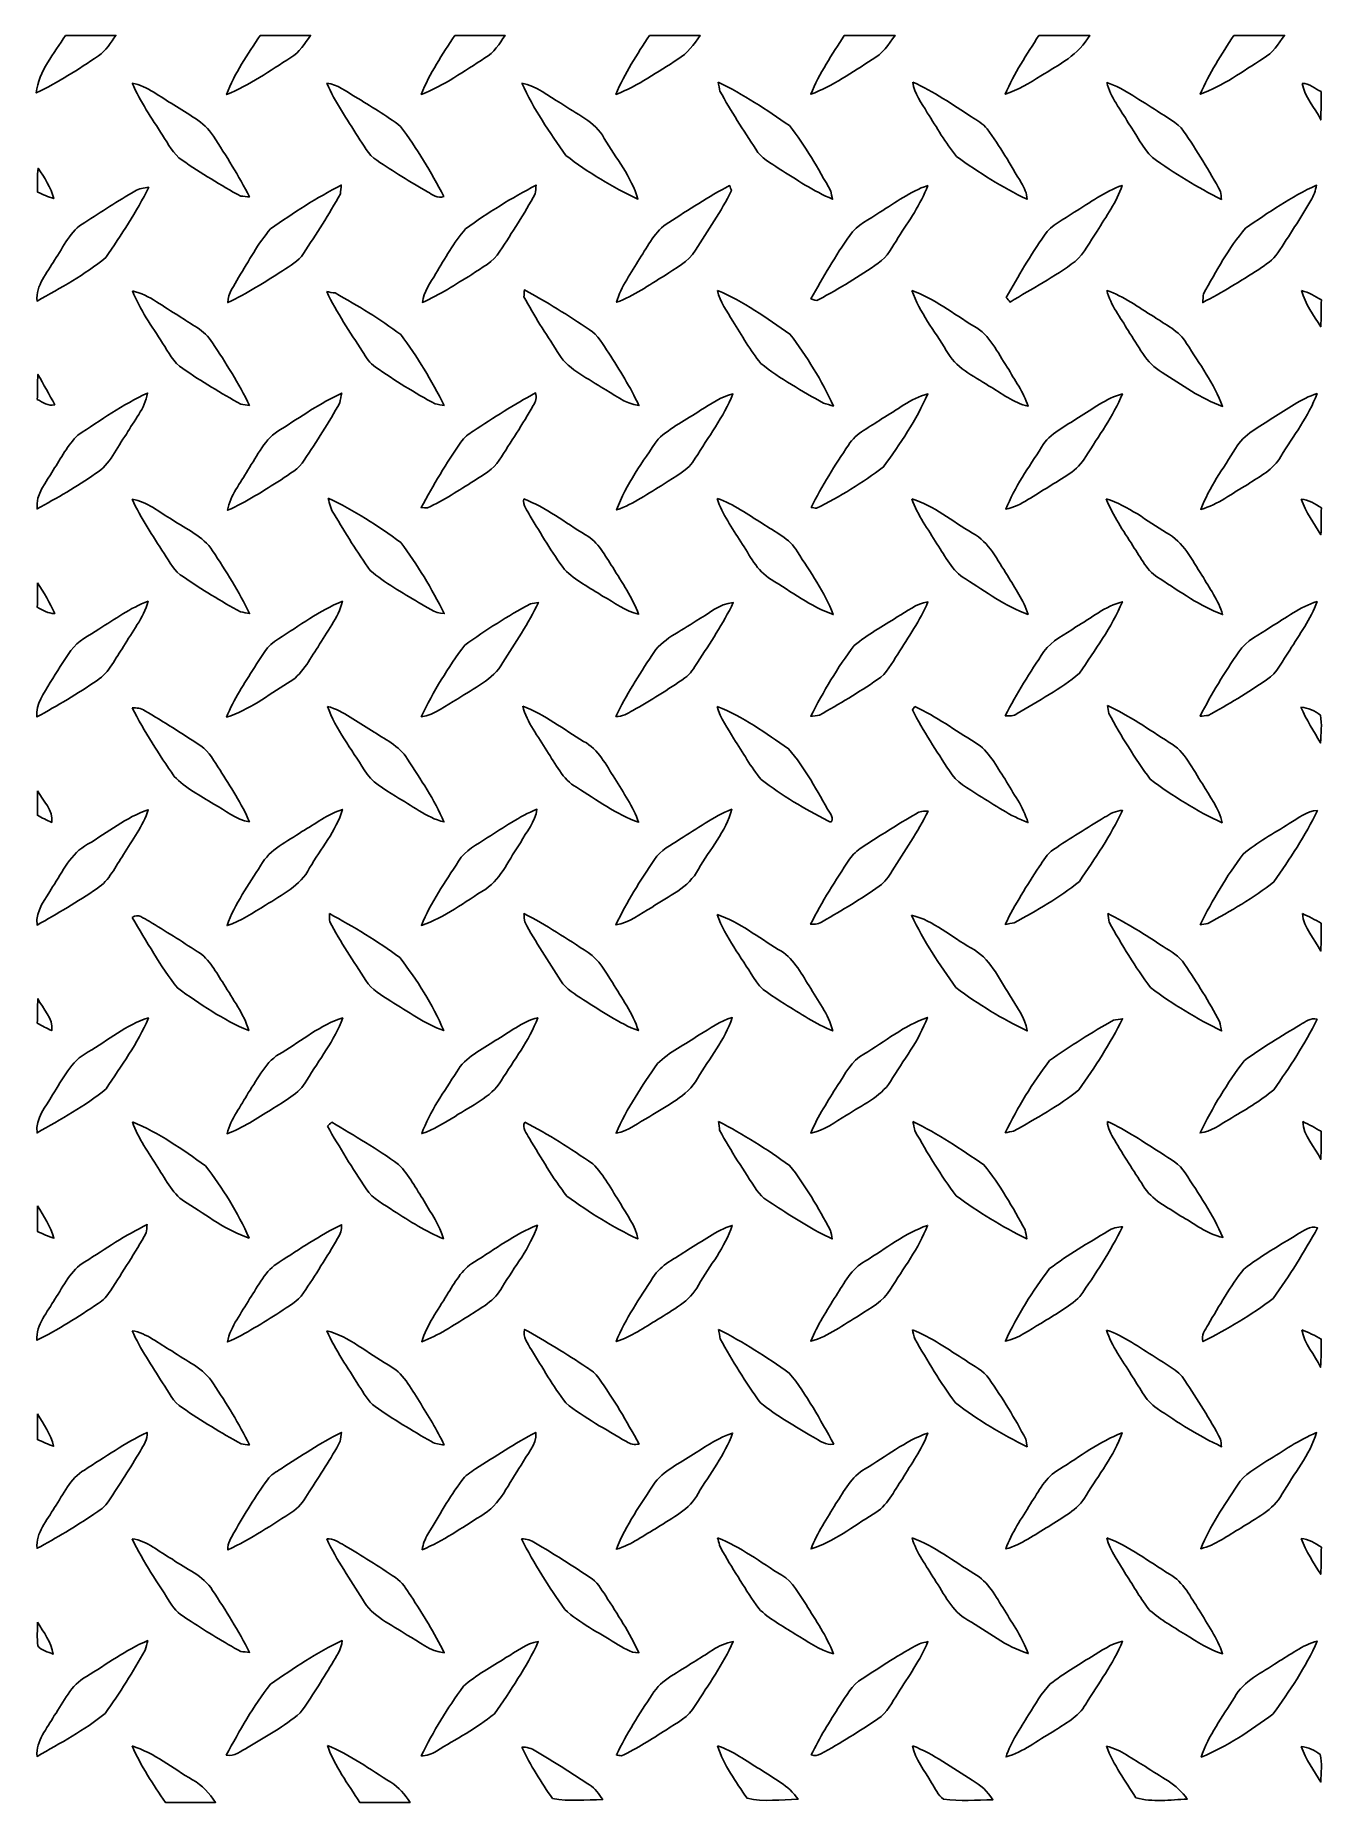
# Model space of a CAD drawing. Header units: centimetres. Extents: x -6.4 to 6.4, y -8.8 to 8.8.
import ezdxf

# ---------------------------------------------------------------- set-up
doc = ezdxf.new("R2010")
doc.units = ezdxf.units.CM
doc.header["$MEASUREMENT"] = 0
doc.layers.add('Camada 1', color=7, linetype='Continuous')

msp = doc.modelspace()

# ---------------------------------------------------------------- linework, layer by layer
at = {"layer": 'Camada 1'}
for points, knots in [([(-6.12104, 8.81944), (-6.12104, 8.81944), (-5.61586, 8.81944), (-5.61586, 8.81944), (-5.61586, 8.81944), (-5.6709, 8.74853), (-5.71394, 8.66422), (-5.79191, 8.61447), (-5.79191, 8.61447), (-5.99086, 8.47936), (-6.19478, 8.35025), (-6.41103, 8.24406), (-6.41103, 8.24406), (-6.39092, 8.4649), (-6.22969, 8.636), (-6.12104, 8.81944)], [0, 0, 0, 0, 0.2, 0.2, 0.2, 0.2, 0.4, 0.4, 0.4, 0.4, 0.6, 0.6, 0.6, 0.6, 1, 1, 1, 1]), ([(-4.17795, 8.81944), (-4.17795, 8.81944), (-3.67347, 8.81944), (-3.67347, 8.81944), (-3.67347, 8.81944), (-3.73203, 8.73936), (-3.78354, 8.6494), (-3.87173, 8.59825), (-3.87173, 8.59825), (-4.07846, 8.4649), (-4.28308, 8.32272), (-4.51167, 8.22889), (-4.51167, 8.22889), (-4.43371, 8.44232), (-4.30106, 8.62999), (-4.17795, 8.81944)], [0, 0, 0, 0, 0.2, 0.2, 0.2, 0.2, 0.4, 0.4, 0.4, 0.4, 0.6, 0.6, 0.6, 0.6, 1, 1, 1, 1]), ([(-2.23378, 8.81944), (-2.23378, 8.81944), (-1.73214, 8.81944), (-1.73214, 8.81944), (-1.73214, 8.81944), (-1.78576, 8.73337), (-1.84326, 8.64588), (-1.93321, 8.59367), (-1.93321, 8.59367), (-2.13818, 8.46208), (-2.34032, 8.32061), (-2.56786, 8.2296), (-2.56786, 8.2296), (-2.48637, 8.44126), (-2.35584, 8.62965), (-2.23378, 8.81944)], [0, 0, 0, 0, 0.2, 0.2, 0.2, 0.2, 0.4, 0.4, 0.4, 0.4, 0.6, 0.6, 0.6, 0.6, 1, 1, 1, 1]), ([(-0.28999, 8.81944), (-0.28999, 8.81944), (0.21519, 8.81944), (0.21519, 8.81944), (0.21519, 8.81944), (0.15451, 8.72842), (0.08995, 8.63706), (-0.00706, 8.58131), (-0.00706, 8.58131), (-0.20672, 8.45431), (-0.40286, 8.31673), (-0.62442, 8.22995), (-0.62442, 8.22995), (-0.54115, 8.44091), (-0.41134, 8.62929), (-0.28999, 8.81944)], [0, 0, 0, 0, 0.2, 0.2, 0.2, 0.2, 0.4, 0.4, 0.4, 0.4, 0.6, 0.6, 0.6, 0.6, 1, 1, 1, 1]), ([(1.65488, 8.81944), (1.65488, 8.81944), (2.1611, 8.81944), (2.1611, 8.81944), (2.1611, 8.81944), (2.09902, 8.72666), (2.03234, 8.63423), (1.93357, 8.57778), (1.93357, 8.57778), (1.7346, 8.4529), (1.54094, 8.31426), (1.31974, 8.23101), (1.31974, 8.23101), (1.40441, 8.44126), (1.53458, 8.62859), (1.65488, 8.81944)], [0, 0, 0, 0, 0.2, 0.2, 0.2, 0.2, 0.4, 0.4, 0.4, 0.4, 0.6, 0.6, 0.6, 0.6, 1, 1, 1, 1]), ([(3.59762, 8.81944), (3.59762, 8.81944), (4.1042, 8.81944), (4.1042, 8.81944), (4.1042, 8.81944), (3.99837, 8.62612), (3.79659, 8.52699), (3.61772, 8.41445), (3.61772, 8.41445), (3.50378, 8.3446), (3.38878, 8.27369), (3.26107, 8.23136), (3.26107, 8.23136), (3.34892, 8.4402), (3.47661, 8.62894), (3.59762, 8.81944)], [0, 0, 0, 0, 0.2, 0.2, 0.2, 0.2, 0.4, 0.4, 0.4, 0.4, 0.6, 0.6, 0.6, 0.6, 1, 1, 1, 1]), ([(5.54355, 8.81944), (5.54355, 8.81944), (6.04943, 8.81944), (6.04943, 8.81944), (6.04943, 8.81944), (5.98874, 8.73372), (5.93054, 8.64199), (5.83706, 8.58837), (5.83706, 8.58837), (5.63316, 8.45996), (5.43489, 8.31638), (5.20841, 8.23101), (5.20841, 8.23101), (5.29378, 8.44091), (5.4222, 8.62929), (5.54355, 8.81944)], [0, 0, 0, 0, 0.2, 0.2, 0.2, 0.2, 0.4, 0.4, 0.4, 0.4, 0.6, 0.6, 0.6, 0.6, 1, 1, 1, 1]), ([(-5.45429, 8.34213), (-5.29836, 8.31285), (-5.1756, 8.20173), (-5.03943, 8.12729), (-5.03943, 8.12729), (-4.90255, 8.02993), (-4.73287, 7.96325), (-4.64397, 7.81261), (-4.64397, 7.81261), (-4.51343, 7.61717), (-4.39067, 7.41644), (-4.28308, 7.20724), (-4.28308, 7.20724), (-4.30459, 7.20901), (-4.34764, 7.21254), (-4.36915, 7.2143), (-4.36915, 7.2143), (-4.57093, 7.32296), (-4.76673, 7.44326), (-4.95511, 7.57344), (-4.95511, 7.57344), (-5.04647, 7.63269), (-5.09235, 7.73606), (-5.15267, 7.82284), (-5.15267, 7.82284), (-5.2585, 7.99253), (-5.37457, 8.15798), (-5.45429, 8.34213)], [0, 0, 0, 0, 0.125, 0.125, 0.125, 0.125, 0.25, 0.25, 0.25, 0.25, 0.375, 0.375, 0.375, 0.375, 0.5, 0.5, 0.5, 0.5, 0.625, 0.625, 0.625, 0.625, 0.75, 0.75, 0.75, 0.75, 1, 1, 1, 1]), ([(-3.51155, 8.34178), (-3.40359, 8.32979), (-3.31823, 8.25817), (-3.22686, 8.20701), (-3.22686, 8.20701), (-3.07516, 8.11106), (-2.91782, 8.02216), (-2.77636, 7.91104), (-2.77636, 7.91104), (-2.60984, 7.69338), (-2.46979, 7.45455), (-2.34421, 7.21147), (-2.34421, 7.21147), (-2.40383, 7.18609), (-2.45604, 7.23123), (-2.50613, 7.25699), (-2.50613, 7.25699), (-2.67794, 7.35717), (-2.84902, 7.45842), (-3.01166, 7.57237), (-3.01166, 7.57237), (-3.09986, 7.62811), (-3.1443, 7.72583), (-3.20111, 7.80873), (-3.20111, 7.80873), (-3.30975, 7.983), (-3.429, 8.15269), (-3.51155, 8.34178)], [0, 0, 0, 0, 0.125, 0.125, 0.125, 0.125, 0.25, 0.25, 0.25, 0.25, 0.375, 0.375, 0.375, 0.375, 0.5, 0.5, 0.5, 0.5, 0.625, 0.625, 0.625, 0.625, 0.75, 0.75, 0.75, 0.75, 1, 1, 1, 1]), ([(-1.5635, 8.34213), (-1.41676, 8.31638), (-1.30245, 8.20984), (-1.17369, 8.14105), (-1.17369, 8.14105), (-1.02305, 8.0338), (-0.83361, 7.96183), (-0.74153, 7.79073), (-0.74153, 7.79073), (-0.62371, 7.59319), (-0.47025, 7.40728), (-0.40498, 7.18467), (-0.40498, 7.18467), (-0.66075, 7.30074), (-0.9017, 7.45243), (-1.12572, 7.6207), (-1.12572, 7.6207), (-1.28658, 7.85071), (-1.4478, 8.08566), (-1.5635, 8.34213)], [0, 0, 0, 0, 0.16666667, 0.16666667, 0.16666667, 0.16666667, 0.33333333, 0.33333333, 0.33333333, 0.33333333, 0.5, 0.5, 0.5, 0.5, 0.66666667, 0.66666667, 0.66666667, 0.66666667, 1, 1, 1, 1]), ([(0.39582, 8.35201), (0.64664, 8.23241), (0.87877, 8.07543), (1.10701, 7.91809), (1.10701, 7.91809), (1.26683, 7.71666), (1.39488, 7.49053), (1.51906, 7.26546), (1.51906, 7.26546), (1.52364, 7.245), (1.53317, 7.20443), (1.53775, 7.18397), (1.53775, 7.18397), (1.34866, 7.26405), (1.17756, 7.37975), (1.004, 7.4877), (1.004, 7.4877), (0.92109, 7.54591), (0.82408, 7.59319), (0.77045, 7.68314), (0.77045, 7.68314), (0.64698, 7.8733), (0.5221, 8.06273), (0.41346, 8.26169), (0.41346, 8.26169), (0.40886, 8.28428), (0.40004, 8.32943), (0.39582, 8.35201)], [0, 0, 0, 0, 0.125, 0.125, 0.125, 0.125, 0.25, 0.25, 0.25, 0.25, 0.375, 0.375, 0.375, 0.375, 0.5, 0.5, 0.5, 0.5, 0.625, 0.625, 0.625, 0.625, 0.75, 0.75, 0.75, 0.75, 1, 1, 1, 1]), ([(2.33927, 8.35307), (2.54669, 8.25958), (2.73332, 8.12764), (2.92559, 8.00699), (2.92559, 8.00699), (2.97956, 7.96959), (3.04165, 7.93891), (3.08186, 7.88492), (3.08186, 7.88492), (3.20745, 7.71313), (3.31505, 7.52897), (3.42229, 7.34518), (3.42229, 7.34518), (3.45157, 7.29543), (3.47909, 7.24252), (3.47944, 7.1829), (3.47944, 7.1829), (3.23215, 7.30284), (2.99614, 7.44819), (2.77529, 7.61083), (2.77529, 7.61083), (2.66242, 7.74488), (2.5788, 7.90117), (2.48355, 8.04757), (2.48355, 8.04757), (2.43099, 8.14669), (2.34597, 8.2363), (2.33927, 8.35307)], [0, 0, 0, 0, 0.125, 0.125, 0.125, 0.125, 0.25, 0.25, 0.25, 0.25, 0.375, 0.375, 0.375, 0.375, 0.5, 0.5, 0.5, 0.5, 0.625, 0.625, 0.625, 0.625, 0.75, 0.75, 0.75, 0.75, 1, 1, 1, 1]), ([(4.27389, 8.34989), (4.45805, 8.28357), (4.61503, 8.16327), (4.78084, 8.06309), (4.78084, 8.06309), (4.86974, 7.99923), (4.9791, 7.95549), (5.04225, 7.86165), (5.04225, 7.86165), (5.17701, 7.66833), (5.29872, 7.46583), (5.4116, 7.25945), (5.4116, 7.25945), (5.41372, 7.24005), (5.4176, 7.20124), (5.41937, 7.18185), (5.41937, 7.18185), (5.17913, 7.30215), (4.94875, 7.4429), (4.73109, 7.59953), (4.73109, 7.59953), (4.63125, 7.69937), (4.56952, 7.8299), (4.4898, 7.94526), (4.4898, 7.94526), (4.4143, 8.0779), (4.31236, 8.19961), (4.27389, 8.34989)], [0, 0, 0, 0, 0.125, 0.125, 0.125, 0.125, 0.25, 0.25, 0.25, 0.25, 0.375, 0.375, 0.375, 0.375, 0.5, 0.5, 0.5, 0.5, 0.625, 0.625, 0.625, 0.625, 0.75, 0.75, 0.75, 0.75, 1, 1, 1, 1]), ([(6.22547, 8.34036), (6.29708, 8.33825), (6.35387, 8.28815), (6.41561, 8.25747), (6.41561, 8.25747), (6.41561, 8.16362), (6.41526, 8.06943), (6.41032, 7.9756), (6.41032, 7.9756), (6.35423, 8.09942), (6.24769, 8.2042), (6.22547, 8.34036)], [0, 0, 0, 0, 0.25, 0.25, 0.25, 0.25, 0.5, 0.5, 0.5, 0.5, 1, 1, 1, 1]), ([(-6.40009, 7.25487), (-6.40186, 7.33424), (-6.40186, 7.41398), (-6.39339, 7.49335), (-6.39339, 7.49335), (-6.32741, 7.40021), (-6.26604, 7.30074), (-6.23675, 7.1896), (-6.23675, 7.1896), (-6.29214, 7.20831), (-6.34646, 7.23089), (-6.40009, 7.25487)], [0, 0, 0, 0, 0.25, 0.25, 0.25, 0.25, 0.5, 0.5, 0.5, 0.5, 1, 1, 1, 1]), ([(-5.42748, 7.26369), (-5.38692, 7.29333), (-5.33646, 7.29614), (-5.28849, 7.3032), (-5.28849, 7.3032), (-5.4109, 7.05696), (-5.5626, 6.82625), (-5.71853, 6.60082), (-5.71853, 6.60082), (-5.92701, 6.42866), (-6.16866, 6.2999), (-6.40362, 6.16761), (-6.40362, 6.16761), (-6.4195, 6.32636), (-6.2999, 6.44596), (-6.2304, 6.57647), (-6.2304, 6.57647), (-6.13833, 6.70772), (-6.07306, 6.87), (-5.92771, 6.95218), (-5.92771, 6.95218), (-5.76262, 7.05872), (-5.59788, 7.16562), (-5.42748, 7.26369)], [0, 0, 0, 0, 0.14285714, 0.14285714, 0.14285714, 0.14285714, 0.28571429, 0.28571429, 0.28571429, 0.28571429, 0.42857143, 0.42857143, 0.42857143, 0.42857143, 0.57142857, 0.57142857, 0.57142857, 0.57142857, 0.71428571, 0.71428571, 0.71428571, 0.71428571, 1, 1, 1, 1]), ([(-4.07246, 6.88869), (-3.84668, 7.04814), (-3.61209, 7.19737), (-3.36656, 7.32508), (-3.36656, 7.32508), (-3.36902, 7.3032), (-3.37361, 7.25945), (-3.37609, 7.23759), (-3.37609, 7.23759), (-3.48826, 7.03226), (-3.61631, 6.83648), (-3.74473, 6.64138), (-3.74473, 6.64138), (-3.79411, 6.56307), (-3.8795, 6.52073), (-3.95323, 6.46923), (-3.95323, 6.46923), (-4.13103, 6.35669), (-4.30847, 6.24134), (-4.50003, 6.15209), (-4.50003, 6.15209), (-4.49791, 6.24769), (-4.43476, 6.32354), (-4.39173, 6.40362), (-4.39173, 6.40362), (-4.29012, 6.56802), (-4.1977, 6.74088), (-4.07246, 6.88869)], [0, 0, 0, 0, 0.125, 0.125, 0.125, 0.125, 0.25, 0.25, 0.25, 0.25, 0.375, 0.375, 0.375, 0.375, 0.5, 0.5, 0.5, 0.5, 0.625, 0.625, 0.625, 0.625, 0.75, 0.75, 0.75, 0.75, 1, 1, 1, 1]), ([(-2.12619, 6.88798), (-1.90217, 7.0499), (-1.66616, 7.19632), (-1.42134, 7.32472), (-1.42134, 7.32472), (-1.4238, 7.3025), (-1.42804, 7.2584), (-1.4305, 7.23618), (-1.4305, 7.23618), (-1.53916, 7.04003), (-1.66158, 6.85165), (-1.78399, 6.66396), (-1.78399, 6.66396), (-1.84679, 6.55496), (-1.96568, 6.50134), (-2.0648, 6.4322), (-2.0648, 6.4322), (-2.22566, 6.33341), (-2.38407, 6.22793), (-2.55763, 6.15314), (-2.55763, 6.15314), (-2.54565, 6.26145), (-2.47438, 6.34787), (-2.42429, 6.44065), (-2.42429, 6.44065), (-2.33079, 6.59306), (-2.24367, 6.75216), (-2.12619, 6.88798)], [0, 0, 0, 0, 0.125, 0.125, 0.125, 0.125, 0.25, 0.25, 0.25, 0.25, 0.375, 0.375, 0.375, 0.375, 0.5, 0.5, 0.5, 0.5, 0.625, 0.625, 0.625, 0.625, 0.75, 0.75, 0.75, 0.75, 1, 1, 1, 1]), ([(-0.09842, 6.95006), (0.10125, 7.07813), (0.29845, 7.21077), (0.50977, 7.31908), (0.50977, 7.31908), (0.51435, 7.30673), (0.52351, 7.28203), (0.52775, 7.26968), (0.52775, 7.26968), (0.42579, 7.06154), (0.29138, 6.87139), (0.16827, 6.67561), (0.16827, 6.67561), (0.09983, 6.55496), (-0.03069, 6.49534), (-0.1404, 6.4195), (-0.1404, 6.4195), (-0.29703, 6.3267), (-0.44732, 6.21875), (-0.61877, 6.15492), (-0.61877, 6.15492), (-0.57396, 6.31437), (-0.47025, 6.44771), (-0.38946, 6.59024), (-0.38946, 6.59024), (-0.30232, 6.71688), (-0.236, 6.86929), (-0.09842, 6.95006)], [0, 0, 0, 0, 0.125, 0.125, 0.125, 0.125, 0.25, 0.25, 0.25, 0.25, 0.375, 0.375, 0.375, 0.375, 0.5, 0.5, 0.5, 0.5, 0.625, 0.625, 0.625, 0.625, 0.75, 0.75, 0.75, 0.75, 1, 1, 1, 1]), ([(2.00942, 7.05484), (2.1657, 7.14762), (2.31245, 7.26334), (2.48742, 7.31943), (2.48742, 7.31943), (2.42005, 7.13105), (2.29729, 6.96982), (2.19392, 6.80013), (2.19392, 6.80013), (2.13254, 6.71194), (2.08597, 6.60752), (1.99424, 6.54543), (1.99424, 6.54543), (1.80374, 6.41385), (1.60584, 6.29214), (1.40194, 6.18277), (1.40194, 6.18277), (1.37548, 6.1602), (1.34761, 6.18277), (1.32115, 6.19054), (1.32115, 6.19054), (1.44463, 6.40396), (1.56527, 6.61987), (1.7085, 6.82166), (1.7085, 6.82166), (1.78118, 6.92996), (1.90641, 6.98183), (2.00942, 7.05484)], [0, 0, 0, 0, 0.125, 0.125, 0.125, 0.125, 0.25, 0.25, 0.25, 0.25, 0.375, 0.375, 0.375, 0.375, 0.5, 0.5, 0.5, 0.5, 0.625, 0.625, 0.625, 0.625, 0.75, 0.75, 0.75, 0.75, 1, 1, 1, 1]), ([(3.94935, 7.05309), (4.10562, 7.14762), (4.2545, 7.25945), (4.4277, 7.32119), (4.4277, 7.32119), (4.37727, 7.15327), (4.26614, 7.01321), (4.17795, 6.86399), (4.17795, 6.86399), (4.10598, 6.7631), (4.05448, 6.6442), (3.95922, 6.56271), (3.95922, 6.56271), (3.75462, 6.40961), (3.52812, 6.29038), (3.31045, 6.15738), (3.31045, 6.15738), (3.30059, 6.16937), (3.28083, 6.19266), (3.27096, 6.2043), (3.27096, 6.2043), (3.39372, 6.41349), (3.51155, 6.62552), (3.6523, 6.82342), (3.6523, 6.82342), (3.72426, 6.93032), (3.84774, 6.98076), (3.94935, 7.05309)], [0, 0, 0, 0, 0.125, 0.125, 0.125, 0.125, 0.25, 0.25, 0.25, 0.25, 0.375, 0.375, 0.375, 0.375, 0.5, 0.5, 0.5, 0.5, 0.625, 0.625, 0.625, 0.625, 0.75, 0.75, 0.75, 0.75, 1, 1, 1, 1]), ([(5.65962, 6.89575), (5.88785, 7.04956), (6.11645, 7.21042), (6.36869, 7.32367), (6.36869, 7.32367), (6.35952, 7.26897), (6.34047, 7.21676), (6.31084, 7.1702), (6.31084, 7.1702), (6.20642, 6.99311), (6.09706, 6.81884), (5.9824, 6.6481), (5.9824, 6.6481), (5.9376, 6.57472), (5.86139, 6.53097), (5.79261, 6.4837), (5.79261, 6.4837), (5.61092, 6.36481), (5.425, 6.25264), (5.23239, 6.1528), (5.23239, 6.1528), (5.23416, 6.17466), (5.23733, 6.2177), (5.23909, 6.23922), (5.23909, 6.23922), (5.36821, 6.46394), (5.49134, 6.69748), (5.65962, 6.89575)], [0, 0, 0, 0, 0.125, 0.125, 0.125, 0.125, 0.25, 0.25, 0.25, 0.25, 0.375, 0.375, 0.375, 0.375, 0.5, 0.5, 0.5, 0.5, 0.625, 0.625, 0.625, 0.625, 0.75, 0.75, 0.75, 0.75, 1, 1, 1, 1]), ([(-5.45253, 6.26816), (-5.27897, 6.22864), (-5.14068, 6.10481), (-4.98756, 6.01873), (-4.98756, 6.01873), (-4.8715, 5.93619), (-4.72863, 5.87869), (-4.65349, 5.75098), (-4.65349, 5.75098), (-4.51908, 5.54955), (-4.38891, 5.34353), (-4.28308, 5.1255), (-4.28308, 5.1255), (-4.30423, 5.12867), (-4.34693, 5.13503), (-4.36808, 5.13785), (-4.36808, 5.13785), (-4.56776, 5.24615), (-4.76179, 5.36539), (-4.94982, 5.49346), (-4.94982, 5.49346), (-5.04506, 5.55166), (-5.09023, 5.65855), (-5.15231, 5.74674), (-5.15231, 5.74674), (-5.25744, 5.91714), (-5.37669, 6.08153), (-5.45253, 6.26816)], [0, 0, 0, 0, 0.125, 0.125, 0.125, 0.125, 0.25, 0.25, 0.25, 0.25, 0.375, 0.375, 0.375, 0.375, 0.5, 0.5, 0.5, 0.5, 0.625, 0.625, 0.625, 0.625, 0.75, 0.75, 0.75, 0.75, 1, 1, 1, 1]), ([(-3.51225, 6.26109), (-3.49108, 6.25756), (-3.4484, 6.25086), (-3.42723, 6.24769), (-3.42723, 6.24769), (-3.20286, 6.12069), (-2.97921, 5.98805), (-2.77354, 5.83282), (-2.77354, 5.83282), (-2.60702, 5.61199), (-2.46415, 5.37209), (-2.33997, 5.1248), (-2.33997, 5.1248), (-2.3622, 5.12867), (-2.40665, 5.13679), (-2.42887, 5.14068), (-2.42887, 5.14068), (-2.63418, 5.2518), (-2.83386, 5.37386), (-3.02506, 5.50757), (-3.02506, 5.50757), (-3.08434, 5.5446), (-3.11855, 5.60704), (-3.15595, 5.66349), (-3.15595, 5.66349), (-3.28012, 5.85927), (-3.41207, 6.05155), (-3.51225, 6.26109)], [0, 0, 0, 0, 0.125, 0.125, 0.125, 0.125, 0.25, 0.25, 0.25, 0.25, 0.375, 0.375, 0.375, 0.375, 0.5, 0.5, 0.5, 0.5, 0.625, 0.625, 0.625, 0.625, 0.75, 0.75, 0.75, 0.75, 1, 1, 1, 1]), ([(-1.54305, 6.20994), (-1.54199, 6.22687), (-1.54023, 6.26109), (-1.53916, 6.27839), (-1.53916, 6.27839), (-1.31514, 6.16055), (-1.10277, 6.02192), (-0.8911, 5.88327), (-0.8911, 5.88327), (-0.80115, 5.82965), (-0.756, 5.73088), (-0.69708, 5.64868), (-0.69708, 5.64868), (-0.58985, 5.47792), (-0.48012, 5.30789), (-0.39511, 5.12444), (-0.39511, 5.12444), (-0.53798, 5.13856), (-0.64876, 5.24369), (-0.77257, 5.30718), (-0.77257, 5.30718), (-0.92779, 5.41338), (-1.11936, 5.49063), (-1.21179, 5.6649), (-1.21179, 5.6649), (-1.32574, 5.84446), (-1.44426, 6.02156), (-1.54305, 6.20994)], [0, 0, 0, 0, 0.125, 0.125, 0.125, 0.125, 0.25, 0.25, 0.25, 0.25, 0.375, 0.375, 0.375, 0.375, 0.5, 0.5, 0.5, 0.5, 0.625, 0.625, 0.625, 0.625, 0.75, 0.75, 0.75, 0.75, 1, 1, 1, 1]), ([(0.38946, 6.27274), (0.6491, 6.16444), (0.88123, 5.99617), (1.11195, 5.83776), (1.11195, 5.83776), (1.27881, 5.61374), (1.43191, 5.37457), (1.54622, 5.1188), (1.54622, 5.1188), (1.52188, 5.12621), (1.47284, 5.14068), (1.44814, 5.14772), (1.44814, 5.14772), (1.23296, 5.26837), (1.01528, 5.39043), (0.82161, 5.54426), (0.82161, 5.54426), (0.71542, 5.67584), (0.63324, 5.82471), (0.54151, 5.96652), (0.54151, 5.96652), (0.48577, 6.06565), (0.41027, 6.15809), (0.38946, 6.27274)], [0, 0, 0, 0, 0.14285714, 0.14285714, 0.14285714, 0.14285714, 0.28571429, 0.28571429, 0.28571429, 0.28571429, 0.42857143, 0.42857143, 0.42857143, 0.42857143, 0.57142857, 0.57142857, 0.57142857, 0.57142857, 0.71428571, 0.71428571, 0.71428571, 0.71428571, 1, 1, 1, 1]), ([(2.33045, 6.27203), (2.55481, 6.19125), (2.7446, 6.04026), (2.9471, 5.9175), (2.9471, 5.9175), (3.10938, 5.83035), (3.1824, 5.65221), (3.28188, 5.50686), (3.28188, 5.50686), (3.35455, 5.37915), (3.44416, 5.2585), (3.48933, 5.11703), (3.48933, 5.11703), (3.34291, 5.15055), (3.22474, 5.25003), (3.09527, 5.32058), (3.09527, 5.32058), (2.94323, 5.42254), (2.76119, 5.50262), (2.67299, 5.67336), (2.67299, 5.67336), (2.55551, 5.87021), (2.40595, 6.05367), (2.33045, 6.27203)], [0, 0, 0, 0, 0.14285714, 0.14285714, 0.14285714, 0.14285714, 0.28571429, 0.28571429, 0.28571429, 0.28571429, 0.42857143, 0.42857143, 0.42857143, 0.42857143, 0.57142857, 0.57142857, 0.57142857, 0.57142857, 0.71428571, 0.71428571, 0.71428571, 0.71428571, 1, 1, 1, 1]), ([(4.27426, 6.27238), (4.445, 6.21524), (4.58998, 6.10446), (4.7431, 6.01239), (4.7431, 6.01239), (4.85846, 5.9316), (4.9985, 5.87199), (5.07188, 5.74428), (5.07188, 5.74428), (5.20064, 5.54073), (5.34528, 5.34212), (5.43172, 5.11598), (5.43172, 5.11598), (5.21194, 5.18971), (5.02462, 5.33471), (4.82811, 5.45465), (4.82811, 5.45465), (4.66336, 5.54496), (4.59034, 5.72557), (4.48768, 5.87269), (4.48768, 5.87269), (4.41289, 6.00357), (4.31411, 6.12457), (4.27426, 6.27238)], [0, 0, 0, 0, 0.14285714, 0.14285714, 0.14285714, 0.14285714, 0.28571429, 0.28571429, 0.28571429, 0.28571429, 0.42857143, 0.42857143, 0.42857143, 0.42857143, 0.57142857, 0.57142857, 0.57142857, 0.57142857, 0.71428571, 0.71428571, 0.71428571, 0.71428571, 1, 1, 1, 1]), ([(6.21805, 6.27133), (6.29002, 6.25403), (6.35458, 6.21736), (6.41702, 6.17889), (6.41702, 6.17889), (6.41526, 6.08929), (6.41561, 5.99968), (6.41139, 5.91007), (6.41139, 5.91007), (6.33976, 6.02614), (6.25615, 6.13867), (6.21805, 6.27133)], [0, 0, 0, 0, 0.25, 0.25, 0.25, 0.25, 0.5, 0.5, 0.5, 0.5, 1, 1, 1, 1]), ([(-6.40115, 5.18478), (-6.40009, 5.26837), (-6.40045, 5.35164), (-6.39585, 5.43524), (-6.39585, 5.43524), (-6.33835, 5.33505), (-6.28085, 5.23487), (-6.22757, 5.13257), (-6.22757, 5.13257), (-6.2925, 5.11562), (-6.34717, 5.15584), (-6.40115, 5.18478)], [0, 0, 0, 0, 0.25, 0.25, 0.25, 0.25, 0.5, 0.5, 0.5, 0.5, 1, 1, 1, 1]), ([(-5.99651, 4.82917), (-5.77037, 4.97699), (-5.54743, 5.13503), (-5.30119, 5.24791), (-5.30119, 5.24791), (-5.32553, 5.0934), (-5.43772, 4.97346), (-5.51074, 4.83941), (-5.51074, 4.83941), (-5.60846, 4.70429), (-5.67231, 4.53424), (-5.82048, 4.44429), (-5.82048, 4.44429), (-6.0085, 4.31658), (-6.20394, 4.19981), (-6.40396, 4.09256), (-6.40396, 4.09256), (-6.41914, 4.24215), (-6.31048, 4.3568), (-6.24382, 4.47922), (-6.24382, 4.47922), (-6.16444, 4.59739), (-6.09988, 4.72968), (-5.99651, 4.82917)], [0, 0, 0, 0, 0.14285714, 0.14285714, 0.14285714, 0.14285714, 0.28571429, 0.28571429, 0.28571429, 0.28571429, 0.42857143, 0.42857143, 0.42857143, 0.42857143, 0.57142857, 0.57142857, 0.57142857, 0.57142857, 0.71428571, 0.71428571, 0.71428571, 0.71428571, 1, 1, 1, 1]), ([(-3.97191, 4.88562), (-3.77189, 5.01156), (-3.57681, 5.14809), (-3.36196, 5.24862), (-3.36196, 5.24862), (-3.3669, 5.22427), (-3.37714, 5.1756), (-3.38242, 5.1516), (-3.38242, 5.1516), (-3.49003, 4.95477), (-3.6135, 4.76708), (-3.73591, 4.57904), (-3.73591, 4.57904), (-3.78919, 4.4898), (-3.88584, 4.44217), (-3.96804, 4.38396), (-3.96804, 4.38396), (-4.1416, 4.27531), (-4.31341, 4.16065), (-4.50215, 4.07916), (-4.50215, 4.07916), (-4.47674, 4.22909), (-4.37091, 4.34798), (-4.30106, 4.47957), (-4.30106, 4.47957), (-4.20229, 4.62209), (-4.13173, 4.79953), (-3.97191, 4.88562)], [0, 0, 0, 0, 0.125, 0.125, 0.125, 0.125, 0.25, 0.25, 0.25, 0.25, 0.375, 0.375, 0.375, 0.375, 0.5, 0.5, 0.5, 0.5, 0.625, 0.625, 0.625, 0.625, 0.75, 0.75, 0.75, 0.75, 1, 1, 1, 1]), ([(-2.04893, 4.87009), (-1.84572, 5.00308), (-1.64076, 5.13432), (-1.42699, 5.24968), (-1.42699, 5.24968), (-1.41676, 5.20593), (-1.42309, 5.16113), (-1.45026, 5.12444), (-1.45026, 5.12444), (-1.55716, 4.93854), (-1.67286, 4.75826), (-1.79069, 4.57941), (-1.79069, 4.57941), (-1.84714, 4.48274), (-1.95262, 4.43476), (-2.04082, 4.37268), (-2.04082, 4.37268), (-2.19287, 4.27918), (-2.34244, 4.17724), (-2.50506, 4.10279), (-2.50506, 4.10279), (-2.5213, 4.10386), (-2.5534, 4.10527), (-2.56962, 4.10598), (-2.56962, 4.10598), (-2.44968, 4.33), (-2.31916, 4.54907), (-2.17382, 4.75755), (-2.17382, 4.75755), (-2.14277, 4.80554), (-2.0962, 4.83941), (-2.04893, 4.87009)], [0, 0, 0, 0, 0.11111111, 0.11111111, 0.11111111, 0.11111111, 0.22222222, 0.22222222, 0.22222222, 0.22222222, 0.33333333, 0.33333333, 0.33333333, 0.33333333, 0.44444444, 0.44444444, 0.44444444, 0.44444444, 0.55555556, 0.55555556, 0.55555556, 0.55555556, 0.66666667, 0.66666667, 0.66666667, 0.66666667, 0.77777778, 0.77777778, 0.77777778, 0.77777778, 1, 1, 1, 1]), ([(0.21907, 5.07683), (0.32385, 5.13749), (0.42228, 5.21441), (0.54327, 5.2405), (0.54327, 5.2405), (0.44944, 5.00944), (0.29669, 4.80871), (0.16651, 4.59775), (0.16651, 4.59775), (0.09877, 4.47533), (-0.03527, 4.41854), (-0.14464, 4.34162), (-0.14464, 4.34162), (-0.29951, 4.25026), (-0.44767, 4.14267), (-0.61806, 4.08164), (-0.61806, 4.08164), (-0.52387, 4.33846), (-0.35806, 4.56494), (-0.20389, 4.78966), (-0.20389, 4.78966), (-0.07832, 4.90502), (0.07761, 4.98264), (0.21907, 5.07683)], [0, 0, 0, 0, 0.14285714, 0.14285714, 0.14285714, 0.14285714, 0.28571429, 0.28571429, 0.28571429, 0.28571429, 0.42857143, 0.42857143, 0.42857143, 0.42857143, 0.57142857, 0.57142857, 0.57142857, 0.57142857, 0.71428571, 0.71428571, 0.71428571, 0.71428571, 1, 1, 1, 1]), ([(2.02635, 4.99004), (2.17805, 5.07717), (2.31739, 5.19535), (2.4892, 5.24016), (2.4892, 5.24016), (2.37348, 4.98086), (2.21085, 4.74239), (2.04645, 4.51238), (2.04645, 4.51238), (1.83761, 4.35434), (1.61113, 4.21569), (1.37759, 4.09857), (1.37759, 4.09857), (1.36418, 4.10069), (1.33772, 4.10491), (1.32432, 4.10703), (1.32432, 4.10703), (1.43157, 4.32364), (1.56138, 4.52861), (1.69579, 4.72897), (1.69579, 4.72897), (1.7727, 4.8521), (1.91206, 4.90926), (2.02635, 4.99004)], [0, 0, 0, 0, 0.14285714, 0.14285714, 0.14285714, 0.14285714, 0.28571429, 0.28571429, 0.28571429, 0.28571429, 0.42857143, 0.42857143, 0.42857143, 0.42857143, 0.57142857, 0.57142857, 0.57142857, 0.57142857, 0.71428571, 0.71428571, 0.71428571, 0.71428571, 1, 1, 1, 1]), ([(3.99133, 5.0045), (4.13526, 5.08706), (4.2679, 5.19711), (4.43089, 5.24087), (4.43089, 5.24087), (4.34092, 5.0158), (4.1924, 4.8207), (4.06646, 4.61539), (4.06646, 4.61539), (3.98604, 4.47004), (3.82693, 4.4016), (3.69569, 4.31165), (3.69569, 4.31165), (3.55494, 4.23438), (3.42652, 4.12574), (3.26743, 4.08834), (3.26743, 4.08834), (3.35492, 4.31058), (3.49673, 4.50708), (3.62408, 4.70817), (3.62408, 4.70817), (3.70521, 4.85034), (3.86291, 4.91418), (3.99133, 5.0045)], [0, 0, 0, 0, 0.14285714, 0.14285714, 0.14285714, 0.14285714, 0.28571429, 0.28571429, 0.28571429, 0.28571429, 0.42857143, 0.42857143, 0.42857143, 0.42857143, 0.57142857, 0.57142857, 0.57142857, 0.57142857, 0.71428571, 0.71428571, 0.71428571, 0.71428571, 1, 1, 1, 1]), ([(5.93195, 5.00167), (6.07625, 5.08776), (6.21276, 5.19112), (6.37363, 5.2444), (6.37363, 5.2444), (6.29179, 5.01543), (6.13621, 4.82247), (6.01169, 4.61573), (6.01169, 4.61573), (5.94077, 4.48344), (5.80036, 4.41783), (5.68184, 4.33704), (5.68184, 4.33704), (5.52838, 4.25026), (5.38621, 4.13456), (5.2137, 4.08763), (5.2137, 4.08763), (5.29624, 4.30635), (5.43736, 4.49721), (5.56012, 4.69477), (5.56012, 4.69477), (5.64056, 4.84222), (5.80002, 4.91031), (5.93195, 5.00167)], [0, 0, 0, 0, 0.14285714, 0.14285714, 0.14285714, 0.14285714, 0.28571429, 0.28571429, 0.28571429, 0.28571429, 0.42857143, 0.42857143, 0.42857143, 0.42857143, 0.57142857, 0.57142857, 0.57142857, 0.57142857, 0.71428571, 0.71428571, 0.71428571, 0.71428571, 1, 1, 1, 1]), ([(-5.45394, 4.18889), (-5.30224, 4.16701), (-5.18442, 4.05623), (-5.05319, 3.98497), (-5.05319, 3.98497), (-4.91666, 3.88584), (-4.7431, 3.82305), (-4.65208, 3.67383), (-4.65208, 3.67383), (-4.51838, 3.47169), (-4.38643, 3.26672), (-4.28271, 3.04765), (-4.28271, 3.04765), (-4.30494, 3.05187), (-4.34903, 3.06105), (-4.37127, 3.06528), (-4.37127, 3.06528), (-4.56847, 3.17041), (-4.75896, 3.28824), (-4.94347, 3.41417), (-4.94347, 3.41417), (-5.03378, 3.46674), (-5.08, 3.5634), (-5.13644, 3.64666), (-5.13644, 3.64666), (-5.24862, 3.8234), (-5.36751, 3.99767), (-5.45394, 4.18889)], [0, 0, 0, 0, 0.125, 0.125, 0.125, 0.125, 0.25, 0.25, 0.25, 0.25, 0.375, 0.375, 0.375, 0.375, 0.5, 0.5, 0.5, 0.5, 0.625, 0.625, 0.625, 0.625, 0.75, 0.75, 0.75, 0.75, 1, 1, 1, 1]), ([(-3.49637, 4.1984), (-3.23885, 4.08305), (-3.00248, 3.92148), (-2.77354, 3.75813), (-2.77354, 3.75813), (-2.60738, 3.53625), (-2.46308, 3.29671), (-2.33961, 3.04835), (-2.33961, 3.04835), (-2.43699, 3.04799), (-2.51319, 3.11538), (-2.59467, 3.15806), (-2.59467, 3.15806), (-2.75836, 3.25966), (-2.93193, 3.35033), (-3.07728, 3.47768), (-3.07728, 3.47768), (-3.20886, 3.6576), (-3.32317, 3.85022), (-3.43817, 4.04106), (-3.43817, 4.04106), (-3.47027, 4.08834), (-3.48684, 4.14267), (-3.49637, 4.1984)], [0, 0, 0, 0, 0.14285714, 0.14285714, 0.14285714, 0.14285714, 0.28571429, 0.28571429, 0.28571429, 0.28571429, 0.42857143, 0.42857143, 0.42857143, 0.42857143, 0.57142857, 0.57142857, 0.57142857, 0.57142857, 0.71428571, 0.71428571, 0.71428571, 0.71428571, 1, 1, 1, 1]), ([(-1.54552, 4.1924), (-1.32257, 4.10915), (-1.13242, 3.95534), (-0.92886, 3.83329), (-0.92886, 3.83329), (-0.79903, 3.76414), (-0.73625, 3.62549), (-0.65651, 3.50979), (-0.65651, 3.50979), (-0.56515, 3.35633), (-0.46036, 3.20886), (-0.39863, 3.04024), (-0.39863, 3.04024), (-0.53199, 3.07057), (-0.64028, 3.15806), (-0.75776, 3.22262), (-0.75776, 3.22262), (-0.88759, 3.30658), (-1.02834, 3.37889), (-1.13946, 3.48755), (-1.13946, 3.48755), (-1.26364, 3.65865), (-1.37159, 3.84104), (-1.48132, 4.02132), (-1.48132, 4.02132), (-1.50988, 4.07528), (-1.55575, 4.1275), (-1.54552, 4.1924)], [0, 0, 0, 0, 0.125, 0.125, 0.125, 0.125, 0.25, 0.25, 0.25, 0.25, 0.375, 0.375, 0.375, 0.375, 0.5, 0.5, 0.5, 0.5, 0.625, 0.625, 0.625, 0.625, 0.75, 0.75, 0.75, 0.75, 1, 1, 1, 1]), ([(0.387, 4.19593), (0.55209, 4.14338), (0.69108, 4.03506), (0.83855, 3.94723), (0.83855, 3.94723), (0.96061, 3.8615), (1.11019, 3.80012), (1.18709, 3.66465), (1.18709, 3.66465), (1.31444, 3.46145), (1.45979, 3.2646), (1.54374, 3.03847), (1.54374, 3.03847), (1.31938, 3.1182), (1.12572, 3.2646), (0.92499, 3.38949), (0.92499, 3.38949), (0.77964, 3.47203), (0.71332, 3.63149), (0.62159, 3.76273), (0.62159, 3.76273), (0.53939, 3.90455), (0.43249, 4.03613), (0.387, 4.19593)], [0, 0, 0, 0, 0.14285714, 0.14285714, 0.14285714, 0.14285714, 0.28571429, 0.28571429, 0.28571429, 0.28571429, 0.42857143, 0.42857143, 0.42857143, 0.42857143, 0.57142857, 0.57142857, 0.57142857, 0.57142857, 0.71428571, 0.71428571, 0.71428571, 0.71428571, 1, 1, 1, 1]), ([(2.32728, 4.19169), (2.55128, 4.12644), (2.73402, 3.96733), (2.9337, 3.85127), (2.9337, 3.85127), (3.10268, 3.76166), (3.18276, 3.58034), (3.284, 3.42793), (3.284, 3.42793), (3.35562, 3.30059), (3.44628, 3.18099), (3.48933, 3.03954), (3.48933, 3.03954), (3.26284, 3.11891), (3.06775, 3.26672), (2.86526, 3.39302), (2.86526, 3.39302), (2.72908, 3.47027), (2.66522, 3.61914), (2.57986, 3.74297), (2.57986, 3.74297), (2.49096, 3.88972), (2.38794, 4.03014), (2.32728, 4.19169)], [0, 0, 0, 0, 0.14285714, 0.14285714, 0.14285714, 0.14285714, 0.28571429, 0.28571429, 0.28571429, 0.28571429, 0.42857143, 0.42857143, 0.42857143, 0.42857143, 0.57142857, 0.57142857, 0.57142857, 0.57142857, 0.71428571, 0.71428571, 0.71428571, 0.71428571, 1, 1, 1, 1]), ([(4.27036, 4.19206), (4.49226, 4.12644), (4.67395, 3.9698), (4.87186, 3.85409), (4.87186, 3.85409), (5.04225, 3.76485), (5.12409, 3.58352), (5.22534, 3.43041), (5.22534, 3.43041), (5.29731, 3.30129), (5.3915, 3.18169), (5.43065, 3.03742), (5.43065, 3.03742), (5.20559, 3.12242), (5.00873, 3.26602), (4.80659, 3.39372), (4.80659, 3.39372), (4.67676, 3.46604), (4.61573, 3.6068), (4.53495, 3.72392), (4.53495, 3.72392), (4.44112, 3.87667), (4.33458, 4.02378), (4.27036, 4.19206)], [0, 0, 0, 0, 0.14285714, 0.14285714, 0.14285714, 0.14285714, 0.28571429, 0.28571429, 0.28571429, 0.28571429, 0.42857143, 0.42857143, 0.42857143, 0.42857143, 0.57142857, 0.57142857, 0.57142857, 0.57142857, 0.71428571, 0.71428571, 0.71428571, 0.71428571, 1, 1, 1, 1]), ([(6.21488, 4.18994), (6.29143, 4.18535), (6.35458, 4.14126), (6.41738, 4.10209), (6.41738, 4.10209), (6.4149, 4.01319), (6.41597, 3.92394), (6.41349, 3.83504), (6.41349, 3.83504), (6.33764, 3.94723), (6.26463, 4.0633), (6.21488, 4.18994)], [0, 0, 0, 0, 0.25, 0.25, 0.25, 0.25, 0.5, 0.5, 0.5, 0.5, 1, 1, 1, 1]), ([(-6.39797, 3.35597), (-6.33518, 3.25683), (-6.27556, 3.1556), (-6.22793, 3.04799), (-6.22793, 3.04799), (-6.2925, 3.0487), (-6.34753, 3.07869), (-6.40115, 3.11043), (-6.40115, 3.11043), (-6.40045, 3.19229), (-6.40079, 3.27413), (-6.39797, 3.35597)], [0, 0, 0, 0, 0.25, 0.25, 0.25, 0.25, 0.5, 0.5, 0.5, 0.5, 1, 1, 1, 1]), ([(-5.78767, 2.89312), (-5.62715, 2.9912), (-5.47334, 3.10479), (-5.2959, 3.17041), (-5.2959, 3.17041), (-5.33929, 3.00284), (-5.45606, 2.86737), (-5.54002, 2.7185), (-5.54002, 2.7185), (-5.62292, 2.60244), (-5.68042, 2.46027), (-5.80531, 2.3809), (-5.80531, 2.3809), (-5.99827, 2.24825), (-6.20006, 2.12901), (-6.40503, 2.01577), (-6.40503, 2.01577), (-6.41843, 2.1477), (-6.33411, 2.25212), (-6.27203, 2.35902), (-6.27203, 2.35902), (-6.20572, 2.46732), (-6.13903, 2.57527), (-6.06531, 2.67899), (-6.06531, 2.67899), (-5.99722, 2.77777), (-5.88256, 2.82539), (-5.78767, 2.89312)], [0, 0, 0, 0, 0.125, 0.125, 0.125, 0.125, 0.25, 0.25, 0.25, 0.25, 0.375, 0.375, 0.375, 0.375, 0.5, 0.5, 0.5, 0.5, 0.625, 0.625, 0.625, 0.625, 0.75, 0.75, 0.75, 0.75, 1, 1, 1, 1]), ([(-3.99486, 2.79576), (-3.78495, 2.92629), (-3.58457, 3.07693), (-3.35526, 3.17146), (-3.35526, 3.17146), (-3.39478, 3.00143), (-3.51508, 2.86597), (-3.59867, 2.71604), (-3.59867, 2.71604), (-3.68793, 2.58621), (-3.75673, 2.43134), (-3.90207, 2.35338), (-3.90207, 2.35338), (-4.10104, 2.23485), (-4.288, 2.08104), (-4.51202, 2.01471), (-4.51202, 2.01471), (-4.44183, 2.19145), (-4.33351, 2.34914), (-4.23474, 2.51071), (-4.23474, 2.51071), (-4.16489, 2.61301), (-4.1081, 2.73368), (-3.99486, 2.79576)], [0, 0, 0, 0, 0.14285714, 0.14285714, 0.14285714, 0.14285714, 0.28571429, 0.28571429, 0.28571429, 0.28571429, 0.42857143, 0.42857143, 0.42857143, 0.42857143, 0.57142857, 0.57142857, 0.57142857, 0.57142857, 0.71428571, 0.71428571, 0.71428571, 0.71428571, 1, 1, 1, 1]), ([(-2.13325, 2.73332), (-1.9251, 2.88571), (-1.70356, 3.02083), (-1.47849, 3.14642), (-1.47849, 3.14642), (-1.45837, 3.14959), (-1.41851, 3.1556), (-1.39876, 3.15877), (-1.39876, 3.15877), (-1.49684, 2.94781), (-1.63089, 2.75624), (-1.75436, 2.55975), (-1.75436, 2.55975), (-1.85032, 2.38266), (-2.04576, 2.30399), (-2.20486, 2.19569), (-2.20486, 2.19569), (-2.32375, 2.13325), (-2.43134, 2.03694), (-2.56821, 2.01753), (-2.56821, 2.01753), (-2.44968, 2.27047), (-2.30046, 2.51037), (-2.13325, 2.73332)], [0, 0, 0, 0, 0.14285714, 0.14285714, 0.14285714, 0.14285714, 0.28571429, 0.28571429, 0.28571429, 0.28571429, 0.42857143, 0.42857143, 0.42857143, 0.42857143, 0.57142857, 0.57142857, 0.57142857, 0.57142857, 0.71428571, 0.71428571, 0.71428571, 0.71428571, 1, 1, 1, 1]), ([(0.17497, 2.97568), (0.29669, 3.03883), (0.40498, 3.14854), (0.5468, 3.15701), (0.5468, 3.15701), (0.44555, 2.94781), (0.31467, 2.75519), (0.19015, 2.55975), (0.19015, 2.55975), (0.15309, 2.50506), (0.11994, 2.44369), (0.06314, 2.40595), (0.06314, 2.40595), (-0.10371, 2.2874), (-0.27939, 2.18193), (-0.45649, 2.07963), (-0.45649, 2.07963), (-0.5087, 2.05069), (-0.56268, 2.01824), (-0.62476, 2.01965), (-0.62476, 2.01965), (-0.52563, 2.23378), (-0.39616, 2.4324), (-0.26704, 2.62924), (-0.26704, 2.62924), (-0.16932, 2.79752), (0.02433, 2.86597), (0.17497, 2.97568)], [0, 0, 0, 0, 0.125, 0.125, 0.125, 0.125, 0.25, 0.25, 0.25, 0.25, 0.375, 0.375, 0.375, 0.375, 0.5, 0.5, 0.5, 0.5, 0.625, 0.625, 0.625, 0.625, 0.75, 0.75, 0.75, 0.75, 1, 1, 1, 1]), ([(2.18227, 3.01378), (2.28177, 3.06846), (2.37277, 3.14819), (2.4892, 3.16335), (2.4892, 3.16335), (2.41299, 2.97744), (2.2941, 2.8134), (2.18934, 2.64337), (2.18934, 2.64337), (2.12724, 2.55447), (2.08104, 2.44756), (1.98508, 2.38901), (1.98508, 2.38901), (1.79846, 2.26094), (1.60479, 2.14241), (1.40582, 2.03482), (1.40582, 2.03482), (1.38394, 2.03164), (1.34055, 2.0253), (1.31903, 2.02211), (1.31903, 2.02211), (1.44568, 2.26871), (1.58679, 2.50966), (1.75436, 2.73015), (1.75436, 2.73015), (1.8877, 2.83739), (2.0387, 2.92135), (2.18227, 3.01378)], [0, 0, 0, 0, 0.125, 0.125, 0.125, 0.125, 0.25, 0.25, 0.25, 0.25, 0.375, 0.375, 0.375, 0.375, 0.5, 0.5, 0.5, 0.5, 0.625, 0.625, 0.625, 0.625, 0.75, 0.75, 0.75, 0.75, 1, 1, 1, 1]), ([(3.96769, 2.91535), (4.12009, 3.00143), (4.25874, 3.12313), (4.43159, 3.16512), (4.43159, 3.16512), (4.32082, 2.91041), (4.15712, 2.68216), (4.00332, 2.45251), (4.00332, 2.45251), (3.81458, 2.2927), (3.59233, 2.17735), (3.38067, 2.05069), (3.38067, 2.05069), (3.34573, 2.02352), (3.30234, 2.02318), (3.26107, 2.02847), (3.26107, 2.02847), (3.37819, 2.24825), (3.5059, 2.46274), (3.64808, 2.6677), (3.64808, 2.6677), (3.72497, 2.7827), (3.85867, 2.83703), (3.96769, 2.91535)], [0, 0, 0, 0, 0.14285714, 0.14285714, 0.14285714, 0.14285714, 0.28571429, 0.28571429, 0.28571429, 0.28571429, 0.42857143, 0.42857143, 0.42857143, 0.42857143, 0.57142857, 0.57142857, 0.57142857, 0.57142857, 0.71428571, 0.71428571, 0.71428571, 0.71428571, 1, 1, 1, 1]), ([(5.91114, 2.91394), (6.06319, 3.00177), (6.20323, 3.11891), (6.3747, 3.16688), (6.3747, 3.16688), (6.31225, 2.99084), (6.1976, 2.8402), (6.10164, 2.68111), (6.10164, 2.68111), (6.02967, 2.57986), (5.97923, 2.45604), (5.87058, 2.38724), (5.87058, 2.38724), (5.68254, 2.25848), (5.48745, 2.13995), (5.28742, 2.03093), (5.28742, 2.03093), (5.26732, 2.02917), (5.22746, 2.0253), (5.2077, 2.02352), (5.2077, 2.02352), (5.31883, 2.2472), (5.45182, 2.45991), (5.59223, 2.66629), (5.59223, 2.66629), (5.66914, 2.78129), (5.80143, 2.83669), (5.91114, 2.91394)], [0, 0, 0, 0, 0.125, 0.125, 0.125, 0.125, 0.25, 0.25, 0.25, 0.25, 0.375, 0.375, 0.375, 0.375, 0.5, 0.5, 0.5, 0.5, 0.625, 0.625, 0.625, 0.625, 0.75, 0.75, 0.75, 0.75, 1, 1, 1, 1]), ([(-3.50485, 2.1216), (-3.34222, 2.07432), (-3.20815, 1.96497), (-3.06351, 1.88136), (-3.06351, 1.88136), (-2.93933, 1.79317), (-2.78553, 1.73214), (-2.70615, 1.5949), (-2.70615, 1.5949), (-2.57527, 1.39171), (-2.43628, 1.19062), (-2.34138, 0.96767), (-2.34138, 0.96767), (-2.52024, 1.01247), (-2.66593, 1.13524), (-2.82468, 1.22378), (-2.82468, 1.22378), (-2.93722, 1.30033), (-3.06916, 1.36348), (-3.13796, 1.48695), (-3.13796, 1.48695), (-3.26424, 1.69545), (-3.42089, 1.89089), (-3.50485, 2.1216)], [0, 0, 0, 0, 0.14285714, 0.14285714, 0.14285714, 0.14285714, 0.28571429, 0.28571429, 0.28571429, 0.28571429, 0.42857143, 0.42857143, 0.42857143, 0.42857143, 0.57142857, 0.57142857, 0.57142857, 0.57142857, 0.71428571, 0.71428571, 0.71428571, 0.71428571, 1, 1, 1, 1]), ([(-1.55575, 2.12372), (-1.33561, 2.04116), (-1.14793, 1.89159), (-0.94721, 1.77165), (-0.94721, 1.77165), (-0.79798, 1.69333), (-0.7246, 1.53528), (-0.635, 1.40124), (-0.635, 1.40124), (-0.55068, 1.25871), (-0.45437, 1.12148), (-0.39828, 0.96448), (-0.39828, 0.96448), (-0.62301, 1.04245), (-0.81633, 1.18886), (-1.01706, 1.31339), (-1.01706, 1.31339), (-1.15992, 1.39276), (-1.22624, 1.54798), (-1.31514, 1.67674), (-1.31514, 1.67674), (-1.3977, 1.82386), (-1.51518, 1.95686), (-1.55575, 2.12372)], [0, 0, 0, 0, 0.14285714, 0.14285714, 0.14285714, 0.14285714, 0.28571429, 0.28571429, 0.28571429, 0.28571429, 0.42857143, 0.42857143, 0.42857143, 0.42857143, 0.57142857, 0.57142857, 0.57142857, 0.57142857, 0.71428571, 0.71428571, 0.71428571, 0.71428571, 1, 1, 1, 1]), ([(0.387, 2.12019), (0.64523, 2.02423), (0.86888, 1.84996), (1.09784, 1.69932), (1.09784, 1.69932), (1.26505, 1.506), (1.3836, 1.27528), (1.5127, 1.0555), (1.5127, 1.0555), (1.53282, 1.03363), (1.55716, 0.93098), (1.48978, 0.97861), (1.48978, 0.97861), (1.25906, 1.09855), (1.03187, 1.23225), (0.82549, 1.391), (0.82549, 1.391), (0.71966, 1.51553), (0.64311, 1.66229), (0.55316, 1.79811), (0.55316, 1.79811), (0.49283, 1.90287), (0.41592, 2.00096), (0.387, 2.12019)], [0, 0, 0, 0, 0.14285714, 0.14285714, 0.14285714, 0.14285714, 0.28571429, 0.28571429, 0.28571429, 0.28571429, 0.42857143, 0.42857143, 0.42857143, 0.42857143, 0.57142857, 0.57142857, 0.57142857, 0.57142857, 0.71428571, 0.71428571, 0.71428571, 0.71428571, 1, 1, 1, 1]), ([(2.35937, 2.11983), (2.57069, 2.01999), (2.76294, 1.88419), (2.96016, 1.75965), (2.96016, 1.75965), (3.10198, 1.67852), (3.17112, 1.5233), (3.25966, 1.39347), (3.25966, 1.39347), (3.33869, 1.25165), (3.44416, 1.12077), (3.48755, 0.96202), (3.48755, 0.96202), (3.31116, 1.02588), (3.15701, 1.13629), (2.9972, 1.23189), (2.9972, 1.23189), (2.89277, 1.30457), (2.76789, 1.36136), (2.70369, 1.47742), (2.70369, 1.47742), (2.57598, 1.6771), (2.44052, 1.87325), (2.33503, 2.08597), (2.33503, 2.08597), (2.33503, 2.08597), (2.35937, 2.11983), (2.35937, 2.11983)], [0, 0, 0, 0, 0.125, 0.125, 0.125, 0.125, 0.25, 0.25, 0.25, 0.25, 0.375, 0.375, 0.375, 0.375, 0.5, 0.5, 0.5, 0.5, 0.625, 0.625, 0.625, 0.625, 0.75, 0.75, 0.75, 0.75, 1, 1, 1, 1]), ([(4.28166, 2.12865), (4.49967, 2.02917), (4.69618, 1.89018), (4.89832, 1.76247), (4.89832, 1.76247), (5.05812, 1.67145), (5.13079, 1.49294), (5.23063, 1.34725), (5.23063, 1.34725), (5.29872, 1.22025), (5.39891, 1.10525), (5.42678, 0.96061), (5.42678, 0.96061), (5.17136, 1.07492), (4.93289, 1.22765), (4.70853, 1.39381), (4.70853, 1.39381), (4.55612, 1.60301), (4.41888, 1.82457), (4.29472, 2.05176), (4.29472, 2.05176), (4.29153, 2.07115), (4.28483, 2.1096), (4.28166, 2.12865)], [0, 0, 0, 0, 0.14285714, 0.14285714, 0.14285714, 0.14285714, 0.28571429, 0.28571429, 0.28571429, 0.28571429, 0.42857143, 0.42857143, 0.42857143, 0.42857143, 0.57142857, 0.57142857, 0.57142857, 0.57142857, 0.71428571, 0.71428571, 0.71428571, 0.71428571, 1, 1, 1, 1]), ([(-5.45499, 2.10819), (-5.4109, 2.10643), (-5.36504, 2.10467), (-5.32799, 2.07751), (-5.32799, 2.07751), (-5.1382, 1.96639), (-4.95229, 1.84891), (-4.76956, 1.7272), (-4.76956, 1.7272), (-4.68171, 1.66899), (-4.63656, 1.56986), (-4.57729, 1.48624), (-4.57729, 1.48624), (-4.47321, 1.31797), (-4.36138, 1.15217), (-4.28378, 0.96943), (-4.28378, 0.96943), (-4.41783, 0.99094), (-4.52366, 1.08303), (-4.64007, 1.14511), (-4.64007, 1.14511), (-4.77378, 1.23331), (-4.923, 1.30527), (-5.03449, 1.42205), (-5.03449, 1.42205), (-5.18583, 1.64324), (-5.33293, 1.86901), (-5.45499, 2.10819)], [0, 0, 0, 0, 0.125, 0.125, 0.125, 0.125, 0.25, 0.25, 0.25, 0.25, 0.375, 0.375, 0.375, 0.375, 0.5, 0.5, 0.5, 0.5, 0.625, 0.625, 0.625, 0.625, 0.75, 0.75, 0.75, 0.75, 1, 1, 1, 1]), ([(6.21383, 2.11208), (6.28614, 2.1096), (6.35246, 2.07822), (6.40785, 2.03305), (6.40785, 2.03305), (6.42443, 1.94239), (6.41419, 1.84925), (6.40927, 1.75753), (6.40927, 1.75753), (6.34083, 1.87395), (6.26674, 1.9879), (6.21383, 2.11208)], [0, 0, 0, 0, 0.25, 0.25, 0.25, 0.25, 0.5, 0.5, 0.5, 0.5, 1, 1, 1, 1]), ([(-6.39797, 1.27916), (-6.34824, 1.17792), (-6.23605, 1.08232), (-6.25792, 0.96307), (-6.25792, 0.96307), (-6.3066, 0.98495), (-6.35387, 1.00965), (-6.40079, 1.0347), (-6.40079, 1.0347), (-6.40045, 1.11619), (-6.40079, 1.19768), (-6.39797, 1.27916)], [0, 0, 0, 0, 0.25, 0.25, 0.25, 0.25, 0.5, 0.5, 0.5, 0.5, 1, 1, 1, 1]), ([(-5.89879, 0.74507), (-5.70018, 0.86395), (-5.51461, 1.01423), (-5.29412, 1.09044), (-5.29412, 1.09044), (-5.34492, 0.92604), (-5.45429, 0.7888), (-5.54036, 0.64169), (-5.54036, 0.64169), (-5.62327, 0.52528), (-5.68042, 0.38276), (-5.80531, 0.30409), (-5.80531, 0.30409), (-5.99792, 0.17144), (-6.20041, 0.05362), (-6.40396, -0.06103), (-6.40396, -0.06103), (-6.4209, 0.08643), (-6.31542, 0.19861), (-6.24945, 0.31891), (-6.24945, 0.31891), (-6.14749, 0.4713), (-6.06848, 0.65475), (-5.89879, 0.74507)], [0, 0, 0, 0, 0.14285714, 0.14285714, 0.14285714, 0.14285714, 0.28571429, 0.28571429, 0.28571429, 0.28571429, 0.42857143, 0.42857143, 0.42857143, 0.42857143, 0.57142857, 0.57142857, 0.57142857, 0.57142857, 0.71428571, 0.71428571, 0.71428571, 0.71428571, 1, 1, 1, 1]), ([(-3.7592, 0.87136), (-3.62691, 0.94862), (-3.50237, 1.04386), (-3.35562, 1.0929), (-3.35562, 1.0929), (-3.41736, 0.87665), (-3.57258, 0.70097), (-3.6837, 0.50835), (-3.6837, 0.50835), (-3.77331, 0.32773), (-3.96205, 0.24129), (-4.12255, 0.13616), (-4.12255, 0.13616), (-4.2485, 0.06419), (-4.36774, -0.02363), (-4.50744, -0.06738), (-4.50744, -0.06738), (-4.43335, 0.15168), (-4.28871, 0.33901), (-4.16913, 0.53481), (-4.16913, 0.53481), (-4.08164, 0.69814), (-3.90418, 0.77045), (-3.7592, 0.87136)], [0, 0, 0, 0, 0.14285714, 0.14285714, 0.14285714, 0.14285714, 0.28571429, 0.28571429, 0.28571429, 0.28571429, 0.42857143, 0.42857143, 0.42857143, 0.42857143, 0.57142857, 0.57142857, 0.57142857, 0.57142857, 0.71428571, 0.71428571, 0.71428571, 0.71428571, 1, 1, 1, 1]), ([(-1.90712, 0.81138), (-1.7459, 0.91086), (-1.58996, 1.02376), (-1.41323, 1.09431), (-1.41323, 1.09431), (-1.42909, 0.96767), (-1.51906, 0.86959), (-1.57797, 0.76059), (-1.57797, 0.76059), (-1.68945, 0.60466), (-1.76176, 0.40957), (-1.9251, 0.29845), (-1.9251, 0.29845), (-2.13289, 0.16932), (-2.33221, 0.01305), (-2.56645, -0.06419), (-2.56645, -0.06419), (-2.47368, 0.1651), (-2.32903, 0.36865), (-2.19604, 0.57572), (-2.19604, 0.57572), (-2.13147, 0.68757), (-2.00907, 0.74083), (-1.90712, 0.81138)], [0, 0, 0, 0, 0.14285714, 0.14285714, 0.14285714, 0.14285714, 0.28571429, 0.28571429, 0.28571429, 0.28571429, 0.42857143, 0.42857143, 0.42857143, 0.42857143, 0.57142857, 0.57142857, 0.57142857, 0.57142857, 0.71428571, 0.71428571, 0.71428571, 0.71428571, 1, 1, 1, 1]), ([(0.01447, 0.79691), (0.18345, 0.90099), (0.34607, 1.01988), (0.53092, 1.09395), (0.53092, 1.09395), (0.47378, 0.87171), (0.31114, 0.69391), (0.19897, 0.49705), (0.19897, 0.49705), (0.1023, 0.31009), (-0.10089, 0.22718), (-0.2667, 0.11535), (-0.2667, 0.11535), (-0.38417, 0.05396), (-0.48965, -0.04127), (-0.62442, -0.06032), (-0.62442, -0.06032), (-0.52034, 0.17073), (-0.37923, 0.38311), (-0.23917, 0.59372), (-0.23917, 0.59372), (-0.18097, 0.68967), (-0.07408, 0.73483), (0.01447, 0.79691)], [0, 0, 0, 0, 0.14285714, 0.14285714, 0.14285714, 0.14285714, 0.28571429, 0.28571429, 0.28571429, 0.28571429, 0.42857143, 0.42857143, 0.42857143, 0.42857143, 0.57142857, 0.57142857, 0.57142857, 0.57142857, 0.71428571, 0.71428571, 0.71428571, 0.71428571, 1, 1, 1, 1]), ([(2.37101, 1.04951), (2.40595, 1.07597), (2.44934, 1.07879), (2.49166, 1.07631), (2.49166, 1.07631), (2.38724, 0.86888), (2.25812, 0.67451), (2.13289, 0.47907), (2.13289, 0.47907), (2.09585, 0.42403), (2.06162, 0.36405), (2.00447, 0.32702), (2.00447, 0.32702), (1.82421, 0.19967), (1.63405, 0.08643), (1.44215, -0.02292), (1.44215, -0.02292), (1.40582, -0.04903), (1.36207, -0.05396), (1.31833, -0.05326), (1.31833, -0.05326), (1.43262, 0.1718), (1.56527, 0.387), (1.7078, 0.59548), (1.7078, 0.59548), (1.73848, 0.64381), (1.78187, 0.68297), (1.83056, 0.71296), (1.83056, 0.71296), (2.008, 0.82937), (2.18687, 0.94402), (2.37101, 1.04951)], [0, 0, 0, 0, 0.11111111, 0.11111111, 0.11111111, 0.11111111, 0.22222222, 0.22222222, 0.22222222, 0.22222222, 0.33333333, 0.33333333, 0.33333333, 0.33333333, 0.44444444, 0.44444444, 0.44444444, 0.44444444, 0.55555556, 0.55555556, 0.55555556, 0.55555556, 0.66666667, 0.66666667, 0.66666667, 0.66666667, 0.77777778, 0.77777778, 0.77777778, 0.77777778, 1, 1, 1, 1]), ([(4.25309, 1.01458), (4.30883, 1.04634), (4.36527, 1.08513), (4.43335, 1.08162), (4.43335, 1.08162), (4.31236, 0.8329), (4.15783, 0.60113), (4.00156, 0.37394), (4.00156, 0.37394), (3.80259, 0.21132), (3.5747, 0.08536), (3.35033, -0.03951), (3.35033, -0.03951), (3.32809, -0.04339), (3.28329, -0.05115), (3.26107, -0.05503), (3.26107, -0.05503), (3.3595, 0.14464), (3.47768, 0.33372), (3.59903, 0.52), (3.59903, 0.52), (3.64243, 0.58103), (3.67911, 0.65122), (3.74368, 0.69285), (3.74368, 0.69285), (3.91054, 0.80468), (4.08023, 0.91193), (4.25309, 1.01458)], [0, 0, 0, 0, 0.125, 0.125, 0.125, 0.125, 0.25, 0.25, 0.25, 0.25, 0.375, 0.375, 0.375, 0.375, 0.5, 0.5, 0.5, 0.5, 0.625, 0.625, 0.625, 0.625, 0.75, 0.75, 0.75, 0.75, 1, 1, 1, 1]), ([(6.09599, 0.9525), (6.18666, 1.00117), (6.26991, 1.07914), (6.37857, 1.08196), (6.37857, 1.08196), (6.25686, 0.83185), (6.1027, 0.59725), (5.94325, 0.36971), (5.94325, 0.36971), (5.7397, 0.20849), (5.51144, 0.07796), (5.28284, -0.04514), (5.28284, -0.04514), (5.26415, -0.04833), (5.22676, -0.05503), (5.20805, -0.0582), (5.20805, -0.0582), (5.32799, 0.18908), (5.47229, 0.42579), (5.63597, 0.64628), (5.63597, 0.64628), (5.77708, 0.76482), (5.94147, 0.85266), (6.09599, 0.9525)], [0, 0, 0, 0, 0.14285714, 0.14285714, 0.14285714, 0.14285714, 0.28571429, 0.28571429, 0.28571429, 0.28571429, 0.42857143, 0.42857143, 0.42857143, 0.42857143, 0.57142857, 0.57142857, 0.57142857, 0.57142857, 0.71428571, 0.71428571, 0.71428571, 0.71428571, 1, 1, 1, 1]), ([(-5.45394, 0.01376), (-5.39537, 0.06244), (-5.33822, 0.00175), (-5.28567, -0.02399), (-5.28567, -0.02399), (-5.12234, -0.11994), (-4.96288, -0.22189), (-4.80484, -0.32561), (-4.80484, -0.32561), (-4.67888, -0.39828), (-4.61785, -0.53622), (-4.53848, -0.65122), (-4.53848, -0.65122), (-4.45135, -0.80291), (-4.33987, -0.94473), (-4.29048, -1.11478), (-4.29048, -1.11478), (-4.54589, -1.00717), (-4.78013, -0.8516), (-5.00308, -0.68896), (-5.00308, -0.68896), (-5.17596, -0.47096), (-5.30859, -0.22331), (-5.45394, 0.01376)], [0, 0, 0, 0, 0.14285714, 0.14285714, 0.14285714, 0.14285714, 0.28571429, 0.28571429, 0.28571429, 0.28571429, 0.42857143, 0.42857143, 0.42857143, 0.42857143, 0.57142857, 0.57142857, 0.57142857, 0.57142857, 0.71428571, 0.71428571, 0.71428571, 0.71428571, 1, 1, 1, 1]), ([(-3.4858, 0.05326), (-3.24309, -0.07866), (-3.00496, -0.22224), (-2.78236, -0.38559), (-2.78236, -0.38559), (-2.6109, -0.61029), (-2.45321, -0.85302), (-2.34421, -1.11441), (-2.34421, -1.11441), (-2.53576, -1.04739), (-2.70087, -0.92499), (-2.87372, -0.82125), (-2.87372, -0.82125), (-2.96262, -0.76093), (-3.06317, -0.70838), (-3.12137, -0.61419), (-3.12137, -0.61419), (-3.2466, -0.42192), (-3.37502, -0.23035), (-3.48192, -0.0275), (-3.48192, -0.0275), (-3.48297, -0.00706), (-3.48473, 0.03315), (-3.4858, 0.05326)], [0, 0, 0, 0, 0.14285714, 0.14285714, 0.14285714, 0.14285714, 0.28571429, 0.28571429, 0.28571429, 0.28571429, 0.42857143, 0.42857143, 0.42857143, 0.42857143, 0.57142857, 0.57142857, 0.57142857, 0.57142857, 0.71428571, 0.71428571, 0.71428571, 0.71428571, 1, 1, 1, 1]), ([(-1.5434, 0.05396), (-1.32079, -0.06032), (-1.11195, -0.19931), (-0.90204, -0.33548), (-0.90204, -0.33548), (-0.79058, -0.40534), (-0.73342, -0.52916), (-0.66075, -0.63394), (-0.66075, -0.63394), (-0.56902, -0.79128), (-0.45649, -0.94014), (-0.4004, -1.11548), (-0.4004, -1.11548), (-0.59796, -1.04174), (-0.77045, -0.91722), (-0.94896, -0.80785), (-0.94896, -0.80785), (-1.03046, -0.75211), (-1.12289, -0.70379), (-1.1751, -0.61665), (-1.1751, -0.61665), (-1.29962, -0.42367), (-1.42769, -0.23213), (-1.53599, -0.02998), (-1.53599, -0.02998), (-1.53811, -0.00881), (-1.54164, 0.03281), (-1.5434, 0.05396)], [0, 0, 0, 0, 0.125, 0.125, 0.125, 0.125, 0.25, 0.25, 0.25, 0.25, 0.375, 0.375, 0.375, 0.375, 0.5, 0.5, 0.5, 0.5, 0.625, 0.625, 0.625, 0.625, 0.75, 0.75, 0.75, 0.75, 1, 1, 1, 1]), ([(0.38664, 0.04304), (0.60924, -0.0314), (0.7948, -0.1852), (0.99518, -0.30373), (0.99518, -0.30373), (1.14335, -0.37994), (1.21603, -0.53622), (1.30493, -0.66815), (1.30493, -0.66815), (1.38535, -0.81597), (1.50213, -0.95003), (1.53916, -1.11724), (1.53916, -1.11724), (1.36806, -1.04775), (1.21462, -0.94368), (1.05762, -0.84807), (1.05762, -0.84807), (0.94684, -0.77152), (0.81492, -0.71049), (0.74894, -0.58561), (0.74894, -0.58561), (0.62547, -0.37853), (0.46672, -0.18625), (0.38664, 0.04304)], [0, 0, 0, 0, 0.14285714, 0.14285714, 0.14285714, 0.14285714, 0.28571429, 0.28571429, 0.28571429, 0.28571429, 0.42857143, 0.42857143, 0.42857143, 0.42857143, 0.57142857, 0.57142857, 0.57142857, 0.57142857, 0.71428571, 0.71428571, 0.71428571, 0.71428571, 1, 1, 1, 1]), ([(2.32692, 0.03598), (2.54847, -0.01517), (2.72345, -0.18097), (2.91923, -0.29033), (2.91923, -0.29033), (3.10868, -0.38559), (3.19263, -0.59019), (3.30517, -0.75742), (3.30517, -0.75742), (3.36727, -0.87524), (3.46216, -0.98178), (3.48192, -1.1176), (3.48192, -1.1176), (3.23037, -0.99976), (2.99191, -0.8509), (2.76895, -0.68545), (2.76895, -0.68545), (2.60526, -0.45685), (2.44651, -0.21943), (2.32692, 0.03598)], [0, 0, 0, 0, 0.16666667, 0.16666667, 0.16666667, 0.16666667, 0.33333333, 0.33333333, 0.33333333, 0.33333333, 0.5, 0.5, 0.5, 0.5, 0.66666667, 0.66666667, 0.66666667, 0.66666667, 1, 1, 1, 1]), ([(4.28483, 0.05326), (4.47852, -0.04022), (4.65807, -0.1598), (4.83904, -0.27552), (4.83904, -0.27552), (4.91489, -0.32666), (5.00167, -0.37007), (5.05071, -0.45154), (5.05071, -0.45154), (5.17735, -0.63641), (5.29554, -0.82727), (5.40103, -1.02446), (5.40103, -1.02446), (5.40631, -1.0481), (5.41655, -1.09466), (5.42183, -1.11831), (5.42183, -1.11831), (5.17277, -0.99694), (4.9343, -0.8516), (4.7124, -0.68615), (4.7124, -0.68615), (4.55789, -0.48012), (4.42453, -0.25717), (4.29823, -0.03245), (4.29823, -0.03245), (4.29472, -0.01093), (4.288, 0.03174), (4.28483, 0.05326)], [0, 0, 0, 0, 0.125, 0.125, 0.125, 0.125, 0.25, 0.25, 0.25, 0.25, 0.375, 0.375, 0.375, 0.375, 0.5, 0.5, 0.5, 0.5, 0.625, 0.625, 0.625, 0.625, 0.75, 0.75, 0.75, 0.75, 1, 1, 1, 1]), ([(6.22828, 0.05291), (6.29179, 0.02433), (6.35353, -0.00847), (6.41419, -0.04268), (6.41419, -0.04268), (6.41597, -0.13545), (6.41597, -0.22859), (6.41208, -0.32173), (6.41208, -0.32173), (6.34824, -0.19861), (6.24063, -0.0896), (6.22828, 0.05291)], [0, 0, 0, 0, 0.25, 0.25, 0.25, 0.25, 0.5, 0.5, 0.5, 0.5, 1, 1, 1, 1]), ([(-6.40115, -1.0421), (-6.40009, -0.9599), (-6.40045, -0.87806), (-6.39585, -0.79621), (-6.39585, -0.79621), (-6.34717, -0.89887), (-6.23887, -0.99413), (-6.25686, -1.11407), (-6.25686, -1.11407), (-6.30624, -1.09326), (-6.35353, -1.06715), (-6.40115, -1.0421)], [0, 0, 0, 0, 0.25, 0.25, 0.25, 0.25, 0.5, 0.5, 0.5, 0.5, 1, 1, 1, 1]), ([(-5.89385, -1.32749), (-5.69489, -1.21355), (-5.51532, -1.05197), (-5.29237, -0.98882), (-5.29237, -0.98882), (-5.39715, -1.24283), (-5.56401, -1.46685), (-5.715, -1.69545), (-5.715, -1.69545), (-5.92208, -1.87289), (-6.16937, -1.99813), (-6.40396, -2.13571), (-6.40396, -2.13571), (-6.42055, -1.98895), (-6.31577, -1.87678), (-6.25016, -1.75682), (-6.25016, -1.75682), (-6.1468, -1.60267), (-6.06636, -1.41746), (-5.89385, -1.32749)], [0, 0, 0, 0, 0.16666667, 0.16666667, 0.16666667, 0.16666667, 0.33333333, 0.33333333, 0.33333333, 0.33333333, 0.5, 0.5, 0.5, 0.5, 0.66666667, 0.66666667, 0.66666667, 0.66666667, 1, 1, 1, 1]), ([(-3.95817, -1.33208), (-3.75813, -1.21496), (-3.5747, -1.05692), (-3.35138, -0.98743), (-3.35138, -0.98743), (-3.43393, -1.21355), (-3.5888, -1.40511), (-3.71157, -1.61042), (-3.71157, -1.61042), (-3.78848, -1.74978), (-3.93841, -1.81751), (-4.06435, -1.90324), (-4.06435, -1.90324), (-4.20899, -1.98861), (-4.34833, -2.08667), (-4.50708, -2.14417), (-4.50708, -2.14417), (-4.46899, -1.99354), (-4.36879, -1.87006), (-4.29472, -1.73601), (-4.29472, -1.73601), (-4.19664, -1.59137), (-4.1208, -1.41676), (-3.95817, -1.33208)], [0, 0, 0, 0, 0.14285714, 0.14285714, 0.14285714, 0.14285714, 0.28571429, 0.28571429, 0.28571429, 0.28571429, 0.42857143, 0.42857143, 0.42857143, 0.42857143, 0.57142857, 0.57142857, 0.57142857, 0.57142857, 0.71428571, 0.71428571, 0.71428571, 0.71428571, 1, 1, 1, 1]), ([(-1.8295, -1.21391), (-1.69016, -1.13524), (-1.56316, -1.02622), (-1.40545, -0.98672), (-1.40545, -0.98672), (-1.48872, -1.21532), (-1.64535, -1.40864), (-1.76988, -1.61571), (-1.76988, -1.61571), (-1.87501, -1.78505), (-2.07044, -1.86195), (-2.22885, -1.97061), (-2.22885, -1.97061), (-2.33715, -2.03412), (-2.44298, -2.10502), (-2.56363, -2.14347), (-2.56363, -2.14347), (-2.48391, -1.91981), (-2.3389, -1.72614), (-2.21402, -1.5261), (-2.21402, -1.5261), (-2.13042, -1.37512), (-1.96391, -1.30915), (-1.8295, -1.21391)], [0, 0, 0, 0, 0.14285714, 0.14285714, 0.14285714, 0.14285714, 0.28571429, 0.28571429, 0.28571429, 0.28571429, 0.42857143, 0.42857143, 0.42857143, 0.42857143, 0.57142857, 0.57142857, 0.57142857, 0.57142857, 0.71428571, 0.71428571, 0.71428571, 0.71428571, 1, 1, 1, 1]), ([(0.20496, -1.15746), (0.31291, -1.09607), (0.4138, -1.01706), (0.53552, -0.9846), (0.53552, -0.9846), (0.46355, -1.20721), (0.30833, -1.39206), (0.18979, -1.59173), (0.18979, -1.59173), (0.08678, -1.77658), (-0.11923, -1.85914), (-0.28716, -1.97238), (-0.28716, -1.97238), (-0.39652, -2.03305), (-0.49847, -2.11278), (-0.62301, -2.13959), (-0.62301, -2.13959), (-0.51681, -1.89159), (-0.36405, -1.66582), (-0.21096, -1.44463), (-0.21096, -1.44463), (-0.09172, -1.32503), (0.06667, -1.25306), (0.20496, -1.15746)], [0, 0, 0, 0, 0.14285714, 0.14285714, 0.14285714, 0.14285714, 0.28571429, 0.28571429, 0.28571429, 0.28571429, 0.42857143, 0.42857143, 0.42857143, 0.42857143, 0.57142857, 0.57142857, 0.57142857, 0.57142857, 0.71428571, 0.71428571, 0.71428571, 0.71428571, 1, 1, 1, 1]), ([(1.85032, -1.34937), (2.05916, -1.22378), (2.25354, -1.06539), (2.48425, -0.98319), (2.48425, -0.98319), (2.40171, -1.21603), (2.24189, -1.41181), (2.11596, -1.62207), (2.11596, -1.62207), (2.01507, -1.78293), (1.82879, -1.85596), (1.67815, -1.96003), (1.67815, -1.96003), (1.56069, -2.02247), (1.45486, -2.11596), (1.32045, -2.13747), (1.32045, -2.13747), (1.39064, -1.96885), (1.49331, -1.8168), (1.58715, -1.66122), (1.58715, -1.66122), (1.66475, -1.54975), (1.72473, -1.41534), (1.85032, -1.34937)], [0, 0, 0, 0, 0.14285714, 0.14285714, 0.14285714, 0.14285714, 0.28571429, 0.28571429, 0.28571429, 0.28571429, 0.42857143, 0.42857143, 0.42857143, 0.42857143, 0.57142857, 0.57142857, 0.57142857, 0.57142857, 0.71428571, 0.71428571, 0.71428571, 0.71428571, 1, 1, 1, 1]), ([(3.70416, -1.41427), (3.90806, -1.26646), (4.12433, -1.13454), (4.3434, -1.00999), (4.3434, -1.00999), (4.36562, -1.00682), (4.41042, -0.99976), (4.43301, -0.99625), (4.43301, -0.99625), (4.30917, -1.24459), (4.15712, -1.47954), (3.99732, -1.70568), (3.99732, -1.70568), (3.79694, -1.86725), (3.5687, -1.99214), (3.34503, -2.11878), (3.34503, -2.11878), (3.32422, -2.12266), (3.28224, -2.13077), (3.26143, -2.13465), (3.26143, -2.13465), (3.38596, -1.88241), (3.5313, -1.63653), (3.70416, -1.41427)], [0, 0, 0, 0, 0.14285714, 0.14285714, 0.14285714, 0.14285714, 0.28571429, 0.28571429, 0.28571429, 0.28571429, 0.42857143, 0.42857143, 0.42857143, 0.42857143, 0.57142857, 0.57142857, 0.57142857, 0.57142857, 0.71428571, 0.71428571, 0.71428571, 0.71428571, 1, 1, 1, 1]), ([(6.20676, -1.05587), (6.25863, -1.0287), (6.31084, -0.98142), (6.37399, -1.00188), (6.37399, -1.00188), (6.2551, -1.24989), (6.09917, -1.4799), (5.94289, -1.70532), (5.94289, -1.70532), (5.80672, -1.82138), (5.64797, -1.90853), (5.49592, -2.00201), (5.49592, -2.00201), (5.40278, -2.05317), (5.316, -2.12443), (5.207, -2.13606), (5.207, -2.13606), (5.32977, -1.88312), (5.47652, -1.639), (5.64797, -1.41569), (5.64797, -1.41569), (5.82541, -1.28305), (6.01768, -1.17122), (6.20676, -1.05587)], [0, 0, 0, 0, 0.14285714, 0.14285714, 0.14285714, 0.14285714, 0.28571429, 0.28571429, 0.28571429, 0.28571429, 0.42857143, 0.42857143, 0.42857143, 0.42857143, 0.57142857, 0.57142857, 0.57142857, 0.57142857, 0.71428571, 0.71428571, 0.71428571, 0.71428571, 1, 1, 1, 1]), ([(-5.45076, -2.02706), (-5.18759, -2.13289), (-4.95265, -2.30222), (-4.72193, -2.46486), (-4.72193, -2.46486), (-4.55224, -2.6871), (-4.39878, -2.92805), (-4.28659, -3.18523), (-4.28659, -3.18523), (-4.51379, -3.11291), (-4.705, -2.9598), (-4.90677, -2.83669), (-4.90677, -2.83669), (-5.04718, -2.75978), (-5.11174, -2.60809), (-5.19852, -2.4825), (-5.19852, -2.4825), (-5.28742, -2.33362), (-5.39537, -2.19321), (-5.45076, -2.02706)], [0, 0, 0, 0, 0.16666667, 0.16666667, 0.16666667, 0.16666667, 0.33333333, 0.33333333, 0.33333333, 0.33333333, 0.5, 0.5, 0.5, 0.5, 0.66666667, 0.66666667, 0.66666667, 0.66666667, 1, 1, 1, 1]), ([(-3.50555, -2.06762), (-3.49425, -2.05809), (-3.47239, -2.03941), (-3.46109, -2.02988), (-3.46109, -2.02988), (-3.23603, -2.16464), (-3.00777, -2.29622), (-2.79471, -2.45004), (-2.79471, -2.45004), (-2.68958, -2.55693), (-2.62008, -2.69309), (-2.53894, -2.81834), (-2.53894, -2.81834), (-2.47049, -2.9404), (-2.383, -3.05505), (-2.34667, -3.19229), (-2.34667, -3.19229), (-2.52377, -3.1242), (-2.68076, -3.01449), (-2.84232, -2.91677), (-2.84232, -2.91677), (-2.93863, -2.84868), (-3.05364, -2.79681), (-3.11855, -2.6938), (-3.11855, -2.6938), (-3.25472, -2.48954), (-3.38384, -2.2807), (-3.50555, -2.06762)], [0, 0, 0, 0, 0.125, 0.125, 0.125, 0.125, 0.25, 0.25, 0.25, 0.25, 0.375, 0.375, 0.375, 0.375, 0.5, 0.5, 0.5, 0.5, 0.625, 0.625, 0.625, 0.625, 0.75, 0.75, 0.75, 0.75, 1, 1, 1, 1]), ([(-1.53599, -2.02881), (-1.29786, -2.14595), (-1.07631, -2.29517), (-0.85724, -2.44369), (-0.85724, -2.44369), (-0.74153, -2.55622), (-0.66852, -2.7051), (-0.58067, -2.83951), (-0.58067, -2.83951), (-0.51964, -2.95556), (-0.42615, -3.06034), (-0.40674, -3.19405), (-0.40674, -3.19405), (-0.65617, -3.07728), (-0.8911, -2.9284), (-1.11407, -2.76718), (-1.11407, -2.76718), (-1.2573, -2.58867), (-1.36806, -2.38512), (-1.48943, -2.19109), (-1.48943, -2.19109), (-1.51411, -2.14029), (-1.56703, -2.08845), (-1.53599, -2.02881)], [0, 0, 0, 0, 0.14285714, 0.14285714, 0.14285714, 0.14285714, 0.28571429, 0.28571429, 0.28571429, 0.28571429, 0.42857143, 0.42857143, 0.42857143, 0.42857143, 0.57142857, 0.57142857, 0.57142857, 0.57142857, 0.71428571, 0.71428571, 0.71428571, 0.71428571, 1, 1, 1, 1]), ([(0.3997, -2.02282), (0.64628, -2.14982), (0.88229, -2.2987), (1.10771, -2.45991), (1.10771, -2.45991), (1.26824, -2.65959), (1.39347, -2.88571), (1.51799, -3.10868), (1.51799, -3.10868), (1.52223, -3.13019), (1.53105, -3.17287), (1.53528, -3.19405), (1.53528, -3.19405), (1.3462, -3.10902), (1.17228, -2.99366), (0.99694, -2.88395), (0.99694, -2.88395), (0.92216, -2.83069), (0.83361, -2.78977), (0.78246, -2.71003), (0.78246, -2.71003), (0.65263, -2.51388), (0.52351, -2.31668), (0.41027, -2.1103), (0.41027, -2.1103), (0.40781, -2.08845), (0.40252, -2.0447), (0.3997, -2.02282)], [0, 0, 0, 0, 0.125, 0.125, 0.125, 0.125, 0.25, 0.25, 0.25, 0.25, 0.375, 0.375, 0.375, 0.375, 0.5, 0.5, 0.5, 0.5, 0.625, 0.625, 0.625, 0.625, 0.75, 0.75, 0.75, 0.75, 1, 1, 1, 1]), ([(2.33997, -2.02352), (2.58938, -2.14277), (2.8201, -2.29904), (3.04799, -2.45463), (3.04799, -2.45463), (3.21062, -2.65324), (3.33587, -2.88113), (3.46109, -3.10515), (3.46109, -3.10515), (3.46499, -3.12737), (3.47274, -3.17217), (3.47627, -3.19475), (3.47627, -3.19475), (3.23074, -3.07021), (2.99295, -2.92734), (2.77176, -2.76365), (2.77176, -2.76365), (2.61725, -2.5601), (2.48637, -2.33785), (2.35937, -2.11596), (2.35937, -2.11596), (2.35444, -2.09267), (2.34492, -2.04645), (2.33997, -2.02352)], [0, 0, 0, 0, 0.14285714, 0.14285714, 0.14285714, 0.14285714, 0.28571429, 0.28571429, 0.28571429, 0.28571429, 0.42857143, 0.42857143, 0.42857143, 0.42857143, 0.57142857, 0.57142857, 0.57142857, 0.57142857, 0.71428571, 0.71428571, 0.71428571, 0.71428571, 1, 1, 1, 1]), ([(4.28201, -2.02318), (4.4725, -2.10855), (4.64467, -2.22849), (4.8207, -2.33927), (4.8207, -2.33927), (4.90573, -2.39642), (5.0045, -2.44333), (5.05741, -2.53612), (5.05741, -2.53612), (5.19324, -2.74355), (5.33541, -2.95027), (5.43418, -3.17887), (5.43418, -3.17887), (5.27437, -3.15066), (5.14843, -3.03776), (5.00909, -2.96298), (5.00909, -2.96298), (4.87927, -2.87267), (4.72086, -2.80704), (4.63937, -2.66417), (4.63937, -2.66417), (4.54096, -2.51249), (4.44287, -2.36078), (4.35151, -2.20486), (4.35151, -2.20486), (4.31906, -2.14841), (4.28025, -2.09125), (4.28201, -2.02318)], [0, 0, 0, 0, 0.125, 0.125, 0.125, 0.125, 0.25, 0.25, 0.25, 0.25, 0.375, 0.375, 0.375, 0.375, 0.5, 0.5, 0.5, 0.5, 0.625, 0.625, 0.625, 0.625, 0.75, 0.75, 0.75, 0.75, 1, 1, 1, 1]), ([(6.23288, -2.02282), (6.29462, -2.05281), (6.35494, -2.08562), (6.4149, -2.11983), (6.4149, -2.11983), (6.41561, -2.21297), (6.41561, -2.30645), (6.41103, -2.4003), (6.41103, -2.4003), (6.35635, -2.27329), (6.23147, -2.16675), (6.23288, -2.02282)], [0, 0, 0, 0, 0.25, 0.25, 0.25, 0.25, 0.5, 0.5, 0.5, 0.5, 1, 1, 1, 1]), ([(-6.39867, -2.86278), (-6.33906, -2.96791), (-6.26745, -3.06916), (-6.23569, -3.18735), (-6.23569, -3.18735), (-6.29214, -3.16793), (-6.34646, -3.14466), (-6.40045, -3.11996), (-6.40045, -3.11996), (-6.40009, -3.03423), (-6.40045, -2.94852), (-6.39867, -2.86278)], [0, 0, 0, 0, 0.25, 0.25, 0.25, 0.25, 0.5, 0.5, 0.5, 0.5, 1, 1, 1, 1]), ([(-5.92596, -3.42335), (-5.7224, -3.29352), (-5.52238, -3.15665), (-5.30436, -3.05187), (-5.30436, -3.05187), (-5.30684, -3.07199), (-5.31176, -3.11185), (-5.31459, -3.13195), (-5.31459, -3.13195), (-5.42325, -3.33092), (-5.54813, -3.52071), (-5.67124, -3.71122), (-5.67124, -3.71122), (-5.7023, -3.76237), (-5.7425, -3.80753), (-5.79402, -3.83892), (-5.79402, -3.83892), (-5.99122, -3.97157), (-6.1923, -4.10033), (-6.40537, -4.20616), (-6.40537, -4.20616), (-6.41667, -4.04636), (-6.29742, -3.92606), (-6.22687, -3.79448), (-6.22687, -3.79448), (-6.13692, -3.6636), (-6.06918, -3.50519), (-5.92596, -3.42335)], [0, 0, 0, 0, 0.125, 0.125, 0.125, 0.125, 0.25, 0.25, 0.25, 0.25, 0.375, 0.375, 0.375, 0.375, 0.5, 0.5, 0.5, 0.5, 0.625, 0.625, 0.625, 0.625, 0.75, 0.75, 0.75, 0.75, 1, 1, 1, 1]), ([(-3.98568, -3.42547), (-3.78178, -3.2953), (-3.58174, -3.15736), (-3.36303, -3.05223), (-3.36303, -3.05223), (-3.36232, -3.10268), (-3.37572, -3.14854), (-3.40359, -3.19051), (-3.40359, -3.19051), (-3.51084, -3.37502), (-3.62513, -3.55564), (-3.74368, -3.73345), (-3.74368, -3.73345), (-3.79906, -3.82128), (-3.89714, -3.86608), (-3.97932, -3.9243), (-3.97932, -3.9243), (-4.14972, -4.03048), (-4.31799, -4.14267), (-4.50285, -4.2231), (-4.50285, -4.2231), (-4.47357, -4.06152), (-4.35821, -3.93417), (-4.28271, -3.79236), (-4.28271, -3.79236), (-4.19452, -3.66289), (-4.12644, -3.50767), (-3.98568, -3.42547)], [0, 0, 0, 0, 0.125, 0.125, 0.125, 0.125, 0.25, 0.25, 0.25, 0.25, 0.375, 0.375, 0.375, 0.375, 0.5, 0.5, 0.5, 0.5, 0.625, 0.625, 0.625, 0.625, 0.75, 0.75, 0.75, 0.75, 1, 1, 1, 1]), ([(-2.03834, -3.42406), (-1.83127, -3.29776), (-1.63617, -3.14466), (-1.40828, -3.05788), (-1.40828, -3.05788), (-1.47954, -3.28507), (-1.64041, -3.47132), (-1.7593, -3.67524), (-1.7593, -3.67524), (-1.83056, -3.81316), (-1.9745, -3.88267), (-2.09761, -3.96521), (-2.09761, -3.96521), (-2.24966, -4.05589), (-2.39606, -4.15924), (-2.56329, -4.22027), (-2.56329, -4.22027), (-2.51319, -4.04988), (-2.40135, -3.90735), (-2.31386, -3.75462), (-2.31386, -3.75462), (-2.23307, -3.63643), (-2.16853, -3.49673), (-2.03834, -3.42406)], [0, 0, 0, 0, 0.14285714, 0.14285714, 0.14285714, 0.14285714, 0.28571429, 0.28571429, 0.28571429, 0.28571429, 0.42857143, 0.42857143, 0.42857143, 0.42857143, 0.57142857, 0.57142857, 0.57142857, 0.57142857, 0.71428571, 0.71428571, 0.71428571, 0.71428571, 1, 1, 1, 1]), ([(0.09313, -3.30305), (0.23847, -3.21768), (0.37429, -3.11114), (0.53622, -3.05893), (0.53622, -3.05893), (0.46672, -3.278), (0.31291, -3.45827), (0.19826, -3.65548), (0.19826, -3.65548), (0.11324, -3.82093), (-0.06032, -3.90243), (-0.20849, -3.99979), (-0.20849, -3.99979), (-0.34361, -4.0774), (-0.4713, -4.17194), (-0.62194, -4.21815), (-0.62194, -4.21815), (-0.53199, -3.98955), (-0.3877, -3.7867), (-0.25541, -3.58069), (-0.25541, -3.58069), (-0.17673, -3.44805), (-0.0275, -3.38912), (0.09313, -3.30305)], [0, 0, 0, 0, 0.14285714, 0.14285714, 0.14285714, 0.14285714, 0.28571429, 0.28571429, 0.28571429, 0.28571429, 0.42857143, 0.42857143, 0.42857143, 0.42857143, 0.57142857, 0.57142857, 0.57142857, 0.57142857, 0.71428571, 0.71428571, 0.71428571, 0.71428571, 1, 1, 1, 1]), ([(1.86443, -3.41488), (2.06903, -3.29352), (2.25812, -3.13619), (2.48567, -3.05964), (2.48567, -3.05964), (2.39923, -3.2907), (2.2433, -3.48755), (2.11596, -3.6971), (2.11596, -3.6971), (2.04786, -3.81987), (1.91557, -3.8809), (1.80481, -3.95746), (1.80481, -3.95746), (1.64606, -4.04741), (1.49895, -4.16701), (1.32045, -4.21534), (1.32045, -4.21534), (1.3843, -4.05377), (1.48271, -3.90913), (1.57198, -3.76096), (1.57198, -3.76096), (1.65664, -3.63643), (1.72473, -3.48826), (1.86443, -3.41488)], [0, 0, 0, 0, 0.14285714, 0.14285714, 0.14285714, 0.14285714, 0.28571429, 0.28571429, 0.28571429, 0.28571429, 0.42857143, 0.42857143, 0.42857143, 0.42857143, 0.57142857, 0.57142857, 0.57142857, 0.57142857, 0.71428571, 0.71428571, 0.71428571, 0.71428571, 1, 1, 1, 1]), ([(4.28554, -3.11679), (4.32859, -3.08504), (4.3808, -3.07657), (4.43335, -3.07374), (4.43335, -3.07374), (4.31024, -3.31645), (4.16136, -3.54646), (4.00614, -3.76977), (4.00614, -3.76977), (3.8922, -3.87843), (3.75002, -3.95286), (3.61772, -4.03754), (3.61772, -4.03754), (3.50202, -4.10138), (3.39478, -4.18747), (3.26248, -4.21534), (3.26248, -4.21534), (3.38101, -3.95887), (3.53236, -3.71474), (3.70346, -3.49037), (3.70346, -3.49037), (3.88796, -3.35244), (4.08869, -3.23639), (4.28554, -3.11679)], [0, 0, 0, 0, 0.14285714, 0.14285714, 0.14285714, 0.14285714, 0.28571429, 0.28571429, 0.28571429, 0.28571429, 0.42857143, 0.42857143, 0.42857143, 0.42857143, 0.57142857, 0.57142857, 0.57142857, 0.57142857, 0.71428571, 0.71428571, 0.71428571, 0.71428571, 1, 1, 1, 1]), ([(6.1796, -3.14749), (6.24134, -3.11502), (6.30449, -3.05469), (6.37998, -3.08468), (6.37998, -3.08468), (6.24134, -3.32422), (6.102, -3.56517), (5.93653, -3.78741), (5.93653, -3.78741), (5.71782, -3.95323), (5.4797, -4.09645), (5.23416, -4.21886), (5.23416, -4.21886), (5.21299, -4.15607), (5.25885, -4.10279), (5.28637, -4.05095), (5.28637, -4.05095), (5.39996, -3.86221), (5.50579, -3.66642), (5.64444, -3.49462), (5.64444, -3.49462), (5.81271, -3.36515), (5.99897, -3.25931), (6.1796, -3.14749)], [0, 0, 0, 0, 0.14285714, 0.14285714, 0.14285714, 0.14285714, 0.28571429, 0.28571429, 0.28571429, 0.28571429, 0.42857143, 0.42857143, 0.42857143, 0.42857143, 0.57142857, 0.57142857, 0.57142857, 0.57142857, 0.71428571, 0.71428571, 0.71428571, 0.71428571, 1, 1, 1, 1]), ([(-5.45465, -4.1102), (-5.30542, -4.13385), (-5.18936, -4.24215), (-5.05953, -4.31236), (-5.05953, -4.31236), (-4.91701, -4.41501), (-4.73709, -4.48203), (-4.64397, -4.63973), (-4.64397, -4.63973), (-4.51343, -4.83693), (-4.38538, -5.03731), (-4.28412, -5.2511), (-4.28412, -5.2511), (-4.30459, -5.24827), (-4.34586, -5.24262), (-4.36633, -5.23945), (-4.36633, -5.23945), (-4.56742, -5.13009), (-4.76355, -5.01049), (-4.95229, -4.88102), (-4.95229, -4.88102), (-5.04506, -4.82177), (-5.09128, -4.7184), (-5.15126, -4.63125), (-5.15126, -4.63125), (-5.25744, -4.46051), (-5.37386, -4.29506), (-5.45465, -4.1102)], [0, 0, 0, 0, 0.125, 0.125, 0.125, 0.125, 0.25, 0.25, 0.25, 0.25, 0.375, 0.375, 0.375, 0.375, 0.5, 0.5, 0.5, 0.5, 0.625, 0.625, 0.625, 0.625, 0.75, 0.75, 0.75, 0.75, 1, 1, 1, 1]), ([(-3.51189, -4.11056), (-3.28507, -4.16947), (-3.10198, -4.33599), (-2.90018, -4.45099), (-2.90018, -4.45099), (-2.75025, -4.52683), (-2.67582, -4.68171), (-2.58692, -4.81541), (-2.58692, -4.81541), (-2.50048, -4.95793), (-2.41087, -5.09939), (-2.34032, -5.25073), (-2.34032, -5.25073), (-2.38371, -5.24369), (-2.42958, -5.24298), (-2.46698, -5.21723), (-2.46698, -5.21723), (-2.65852, -5.1068), (-2.84938, -4.99463), (-3.02965, -4.86657), (-3.02965, -4.86657), (-3.10268, -4.81471), (-3.14147, -4.73109), (-3.19051, -4.65949), (-3.19051, -4.65949), (-3.30341, -4.47993), (-3.42547, -4.30459), (-3.51189, -4.11056)], [0, 0, 0, 0, 0.125, 0.125, 0.125, 0.125, 0.25, 0.25, 0.25, 0.25, 0.375, 0.375, 0.375, 0.375, 0.5, 0.5, 0.5, 0.5, 0.625, 0.625, 0.625, 0.625, 0.75, 0.75, 0.75, 0.75, 1, 1, 1, 1]), ([(-1.46931, -4.30001), (-1.50283, -4.23721), (-1.56174, -4.17442), (-1.5367, -4.09751), (-1.5367, -4.09751), (-1.32326, -4.21323), (-1.11865, -4.34374), (-0.91581, -4.47674), (-0.91581, -4.47674), (-0.87136, -4.50639), (-0.8262, -4.53707), (-0.79621, -4.58294), (-0.79621, -4.58294), (-0.64698, -4.79248), (-0.51788, -5.01614), (-0.39404, -5.24157), (-0.39404, -5.24157), (-0.43814, -5.25039), (-0.48331, -5.24474), (-0.52, -5.21757), (-0.52, -5.21757), (-0.72636, -5.09658), (-0.93802, -4.98052), (-1.12572, -4.83129), (-1.12572, -4.83129), (-1.25306, -4.66302), (-1.3589, -4.47922), (-1.46931, -4.30001)], [0, 0, 0, 0, 0.125, 0.125, 0.125, 0.125, 0.25, 0.25, 0.25, 0.25, 0.375, 0.375, 0.375, 0.375, 0.5, 0.5, 0.5, 0.5, 0.625, 0.625, 0.625, 0.625, 0.75, 0.75, 0.75, 0.75, 1, 1, 1, 1]), ([(0.40004, -4.09787), (0.64593, -4.22416), (0.87982, -4.37444), (1.10596, -4.53284), (1.10596, -4.53284), (1.28057, -4.75014), (1.41427, -4.9985), (1.54975, -5.24157), (1.54975, -5.24157), (1.4725, -5.26238), (1.40935, -5.20629), (1.3462, -5.17313), (1.3462, -5.17313), (1.16557, -5.06448), (0.97966, -4.96181), (0.81597, -4.82847), (0.81597, -4.82847), (0.66922, -4.62492), (0.53693, -4.41042), (0.41451, -4.19169), (0.41451, -4.19169), (0.41098, -4.16806), (0.40357, -4.1215), (0.40004, -4.09787)], [0, 0, 0, 0, 0.14285714, 0.14285714, 0.14285714, 0.14285714, 0.28571429, 0.28571429, 0.28571429, 0.28571429, 0.42857143, 0.42857143, 0.42857143, 0.42857143, 0.57142857, 0.57142857, 0.57142857, 0.57142857, 0.71428571, 0.71428571, 0.71428571, 0.71428571, 1, 1, 1, 1]), ([(2.33503, -4.10069), (2.52482, -4.17759), (2.69205, -4.29823), (2.8649, -4.40584), (2.8649, -4.40584), (2.9464, -4.46334), (3.04482, -4.50532), (3.10056, -4.5921), (3.10056, -4.5921), (3.23356, -4.78508), (3.35879, -4.98439), (3.46638, -5.19289), (3.46638, -5.19289), (3.46991, -5.21158), (3.47661, -5.24968), (3.48014, -5.26837), (3.48014, -5.26837), (3.22826, -5.14702), (2.98555, -5.00027), (2.76365, -4.83022), (2.76365, -4.83022), (2.61513, -4.62667), (2.48355, -4.41006), (2.35902, -4.19135), (2.35902, -4.19135), (2.35303, -4.16842), (2.34102, -4.12326), (2.33503, -4.10069)], [0, 0, 0, 0, 0.125, 0.125, 0.125, 0.125, 0.25, 0.25, 0.25, 0.25, 0.375, 0.375, 0.375, 0.375, 0.5, 0.5, 0.5, 0.5, 0.625, 0.625, 0.625, 0.625, 0.75, 0.75, 0.75, 0.75, 1, 1, 1, 1]), ([(4.27284, -4.1035), (4.44994, -4.16243), (4.59916, -4.27918), (4.75791, -4.37409), (4.75791, -4.37409), (4.85985, -4.44675), (4.98474, -4.49721), (5.05459, -4.60691), (5.05459, -4.60691), (5.18159, -4.79672), (5.30506, -4.99039), (5.40985, -5.1936), (5.40985, -5.1936), (5.41267, -5.21229), (5.4183, -5.24932), (5.42113, -5.26803), (5.42113, -5.26803), (5.19465, -5.1622), (4.98369, -5.02567), (4.7766, -4.88631), (4.7766, -4.88631), (4.65561, -4.80518), (4.59916, -4.66443), (4.51731, -4.54978), (4.51731, -4.54978), (4.43194, -4.40372), (4.32257, -4.26755), (4.27284, -4.1035)], [0, 0, 0, 0, 0.125, 0.125, 0.125, 0.125, 0.25, 0.25, 0.25, 0.25, 0.375, 0.375, 0.375, 0.375, 0.5, 0.5, 0.5, 0.5, 0.625, 0.625, 0.625, 0.625, 0.75, 0.75, 0.75, 0.75, 1, 1, 1, 1]), ([(6.22158, -4.10069), (6.28896, -4.12574), (6.35246, -4.15995), (6.41597, -4.19417), (6.41597, -4.19417), (6.41561, -4.288), (6.41526, -4.38185), (6.40927, -4.47569), (6.40927, -4.47569), (6.34894, -4.34974), (6.2484, -4.24039), (6.22158, -4.10069)], [0, 0, 0, 0, 0.25, 0.25, 0.25, 0.25, 0.5, 0.5, 0.5, 0.5, 1, 1, 1, 1]), ([(-6.39903, -4.941), (-6.33801, -5.04437), (-6.26533, -5.14419), (-6.23887, -5.26345), (-6.23887, -5.26345), (-6.29355, -5.24369), (-6.34683, -5.2204), (-6.40009, -5.19677), (-6.40009, -5.19677), (-6.40009, -5.1114), (-6.40079, -5.02603), (-6.39903, -4.941)], [0, 0, 0, 0, 0.25, 0.25, 0.25, 0.25, 0.5, 0.5, 0.5, 0.5, 1, 1, 1, 1]), ([(-5.93124, -5.50087), (-5.72628, -5.37069), (-5.52484, -5.23239), (-5.30613, -5.12585), (-5.30613, -5.12585), (-5.29836, -5.19535), (-5.34, -5.25285), (-5.37209, -5.31001), (-5.37209, -5.31001), (-5.47334, -5.47899), (-5.57883, -5.64549), (-5.68819, -5.80955), (-5.68819, -5.80955), (-5.72311, -5.86846), (-5.78238, -5.90479), (-5.83742, -5.94289), (-5.83742, -5.94289), (-6.02051, -6.06531), (-6.20959, -6.17926), (-6.40396, -6.28261), (-6.40396, -6.28261), (-6.41914, -6.12422), (-6.2999, -6.00533), (-6.23076, -5.8748), (-6.23076, -5.8748), (-6.13903, -5.74533), (-6.07518, -5.58341), (-5.93124, -5.50087)], [0, 0, 0, 0, 0.125, 0.125, 0.125, 0.125, 0.25, 0.25, 0.25, 0.25, 0.375, 0.375, 0.375, 0.375, 0.5, 0.5, 0.5, 0.5, 0.625, 0.625, 0.625, 0.625, 0.75, 0.75, 0.75, 0.75, 1, 1, 1, 1]), ([(-3.96804, -5.48781), (-3.77048, -5.36117), (-3.5754, -5.23027), (-3.36515, -5.1255), (-3.36515, -5.1255), (-3.36797, -5.14772), (-3.37361, -5.19219), (-3.37643, -5.21441), (-3.37643, -5.21441), (-3.47062, -5.38833), (-3.57964, -5.55378), (-3.68618, -5.72028), (-3.68618, -5.72028), (-3.73133, -5.78731), (-3.77048, -5.86317), (-3.8421, -5.9069), (-3.8421, -5.9069), (-4.0527, -6.04943), (-4.26861, -6.18666), (-4.49791, -6.29813), (-4.49791, -6.29813), (-4.50356, -6.2304), (-4.46475, -6.17431), (-4.43371, -6.11857), (-4.43371, -6.11857), (-4.32929, -5.94184), (-4.22592, -5.76367), (-4.1042, -5.59788), (-4.1042, -5.59788), (-4.07, -5.54918), (-4.01637, -5.52026), (-3.96804, -5.48781)], [0, 0, 0, 0, 0.11111111, 0.11111111, 0.11111111, 0.11111111, 0.22222222, 0.22222222, 0.22222222, 0.22222222, 0.33333333, 0.33333333, 0.33333333, 0.33333333, 0.44444444, 0.44444444, 0.44444444, 0.44444444, 0.55555556, 0.55555556, 0.55555556, 0.55555556, 0.66666667, 0.66666667, 0.66666667, 0.66666667, 0.77777778, 0.77777778, 0.77777778, 0.77777778, 1, 1, 1, 1]), ([(-2.02742, -5.49063), (-1.8302, -5.36292), (-1.63264, -5.23521), (-1.42487, -5.12585), (-1.42487, -5.12585), (-1.41145, -5.25144), (-1.5194, -5.34563), (-1.5702, -5.45217), (-1.5702, -5.45217), (-1.69579, -5.62785), (-1.77623, -5.85257), (-1.9752, -5.96018), (-1.9752, -5.96018), (-2.16464, -6.08047), (-2.35196, -6.20818), (-2.55905, -6.29637), (-2.55905, -6.29637), (-2.54916, -6.24099), (-2.53152, -6.18842), (-2.50119, -6.14115), (-2.50119, -6.14115), (-2.3943, -5.95948), (-2.28881, -5.77673), (-2.16464, -5.60634), (-2.16464, -5.60634), (-2.12972, -5.55625), (-2.0768, -5.52414), (-2.02742, -5.49063)], [0, 0, 0, 0, 0.125, 0.125, 0.125, 0.125, 0.25, 0.25, 0.25, 0.25, 0.375, 0.375, 0.375, 0.375, 0.5, 0.5, 0.5, 0.5, 0.625, 0.625, 0.625, 0.625, 0.75, 0.75, 0.75, 0.75, 1, 1, 1, 1]), ([(0.17604, -5.32518), (0.29386, -5.25463), (0.4071, -5.17313), (0.53939, -5.1315), (0.53939, -5.1315), (0.46355, -5.35164), (0.31291, -5.53614), (0.19473, -5.73475), (0.19473, -5.73475), (0.11253, -5.89845), (-0.06139, -5.97464), (-0.20601, -6.07236), (-0.20601, -6.07236), (-0.34149, -6.14927), (-0.46848, -6.24662), (-0.61948, -6.29179), (-0.61948, -6.29179), (-0.52846, -6.04979), (-0.37287, -5.83776), (-0.23213, -5.62292), (-0.23213, -5.62292), (-0.12734, -5.48815), (0.04022, -5.42325), (0.17604, -5.32518)], [0, 0, 0, 0, 0.14285714, 0.14285714, 0.14285714, 0.14285714, 0.28571429, 0.28571429, 0.28571429, 0.28571429, 0.42857143, 0.42857143, 0.42857143, 0.42857143, 0.57142857, 0.57142857, 0.57142857, 0.57142857, 0.71428571, 0.71428571, 0.71428571, 0.71428571, 1, 1, 1, 1]), ([(1.86407, -5.48922), (2.06903, -5.36645), (2.26024, -5.21229), (2.48742, -5.13221), (2.48742, -5.13221), (2.43099, -5.29766), (2.32339, -5.43842), (2.23519, -5.58729), (2.23519, -5.58729), (2.14806, -5.71253), (2.08385, -5.86422), (1.9438, -5.94042), (1.9438, -5.94042), (1.74166, -6.06354), (1.55046, -6.21665), (1.32326, -6.28896), (1.32326, -6.28896), (1.38253, -6.12668), (1.48342, -5.98452), (1.57091, -5.83671), (1.57091, -5.83671), (1.65522, -5.71112), (1.72473, -5.56401), (1.86407, -5.48922)], [0, 0, 0, 0, 0.14285714, 0.14285714, 0.14285714, 0.14285714, 0.28571429, 0.28571429, 0.28571429, 0.28571429, 0.42857143, 0.42857143, 0.42857143, 0.42857143, 0.57142857, 0.57142857, 0.57142857, 0.57142857, 0.71428571, 0.71428571, 0.71428571, 0.71428571, 1, 1, 1, 1]), ([(3.80188, -5.4931), (4.0079, -5.36787), (4.20122, -5.21475), (4.42911, -5.13079), (4.42911, -5.13079), (4.34693, -5.35763), (4.19381, -5.54955), (4.06964, -5.75451), (4.06964, -5.75451), (3.98955, -5.90337), (3.82798, -5.97288), (3.695, -6.06424), (3.695, -6.06424), (3.55528, -6.14362), (3.42477, -6.24628), (3.26777, -6.28896), (3.26777, -6.28896), (3.32317, -6.12598), (3.42652, -5.98594), (3.5126, -5.83847), (3.5126, -5.83847), (3.59692, -5.71465), (3.66394, -5.56718), (3.80188, -5.4931)], [0, 0, 0, 0, 0.14285714, 0.14285714, 0.14285714, 0.14285714, 0.28571429, 0.28571429, 0.28571429, 0.28571429, 0.42857143, 0.42857143, 0.42857143, 0.42857143, 0.57142857, 0.57142857, 0.57142857, 0.57142857, 0.71428571, 0.71428571, 0.71428571, 0.71428571, 1, 1, 1, 1]), ([(5.87409, -5.4109), (6.03532, -5.31071), (6.1923, -5.19959), (6.36905, -5.12762), (6.36905, -5.12762), (6.30307, -5.35374), (6.14221, -5.5379), (6.02509, -5.73933), (6.02509, -5.73933), (5.93794, -5.90444), (5.76085, -5.98204), (5.61304, -6.08117), (5.61304, -6.08117), (5.48216, -6.15385), (5.36151, -6.25157), (5.21334, -6.2865), (5.21334, -6.2865), (5.30294, -6.05895), (5.44865, -5.85786), (5.57954, -5.65255), (5.57954, -5.65255), (5.64515, -5.5379), (5.76967, -5.48286), (5.87409, -5.4109)], [0, 0, 0, 0, 0.14285714, 0.14285714, 0.14285714, 0.14285714, 0.28571429, 0.28571429, 0.28571429, 0.28571429, 0.42857143, 0.42857143, 0.42857143, 0.42857143, 0.57142857, 0.57142857, 0.57142857, 0.57142857, 0.71428571, 0.71428571, 0.71428571, 0.71428571, 1, 1, 1, 1]), ([(-5.45499, -6.18737), (-5.30224, -6.20642), (-5.18478, -6.32037), (-5.05283, -6.39092), (-5.05283, -6.39092), (-4.91701, -6.4904), (-4.74345, -6.55214), (-4.65242, -6.70207), (-4.65242, -6.70207), (-4.51801, -6.90174), (-4.39137, -7.10742), (-4.28237, -7.32225), (-4.28237, -7.32225), (-4.30388, -7.31943), (-4.34693, -7.31448), (-4.36845, -7.31202), (-4.36845, -7.31202), (-4.53848, -7.22136), (-4.70288, -7.11975), (-4.86445, -7.01462), (-4.86445, -7.01462), (-4.93394, -6.9663), (-5.01332, -6.92467), (-5.05741, -6.84917), (-5.05741, -6.84917), (-5.19677, -6.63292), (-5.34423, -6.4202), (-5.45499, -6.18737)], [0, 0, 0, 0, 0.125, 0.125, 0.125, 0.125, 0.25, 0.25, 0.25, 0.25, 0.375, 0.375, 0.375, 0.375, 0.5, 0.5, 0.5, 0.5, 0.625, 0.625, 0.625, 0.625, 0.75, 0.75, 0.75, 0.75, 1, 1, 1, 1]), ([(-3.5126, -6.18949), (-3.44557, -6.18384), (-3.38983, -6.22265), (-3.3348, -6.25403), (-3.3348, -6.25403), (-3.1623, -6.35599), (-2.99261, -6.46324), (-2.82609, -6.57472), (-2.82609, -6.57472), (-2.75695, -6.61775), (-2.7178, -6.69183), (-2.67263, -6.75674), (-2.67263, -6.75674), (-2.55376, -6.94124), (-2.43521, -7.12716), (-2.33961, -7.32508), (-2.33961, -7.32508), (-2.48038, -7.3159), (-2.58867, -7.20936), (-2.71039, -7.14833), (-2.71039, -7.14833), (-2.86597, -7.04108), (-3.06, -6.96524), (-3.15382, -6.79062), (-3.15382, -6.79062), (-3.27907, -6.59377), (-3.41136, -6.40009), (-3.5126, -6.18949)], [0, 0, 0, 0, 0.125, 0.125, 0.125, 0.125, 0.25, 0.25, 0.25, 0.25, 0.375, 0.375, 0.375, 0.375, 0.5, 0.5, 0.5, 0.5, 0.625, 0.625, 0.625, 0.625, 0.75, 0.75, 0.75, 0.75, 1, 1, 1, 1]), ([(-1.56703, -6.18771), (-1.51729, -6.18912), (-1.47143, -6.20323), (-1.42945, -6.2304), (-1.42945, -6.2304), (-1.24529, -6.33764), (-1.06539, -6.4523), (-0.88723, -6.56978), (-0.88723, -6.56978), (-0.81455, -6.61317), (-0.77364, -6.68972), (-0.72672, -6.75745), (-0.72672, -6.75745), (-0.60783, -6.94124), (-0.48965, -7.12681), (-0.39511, -7.32472), (-0.39511, -7.32472), (-0.48436, -7.33071), (-0.55457, -7.26756), (-0.629, -7.22911), (-0.629, -7.22911), (-0.80081, -7.12223), (-0.98495, -7.02839), (-1.13629, -6.89292), (-1.13629, -6.89292), (-1.29292, -6.66679), (-1.44533, -6.43502), (-1.56703, -6.18771)], [0, 0, 0, 0, 0.125, 0.125, 0.125, 0.125, 0.25, 0.25, 0.25, 0.25, 0.375, 0.375, 0.375, 0.375, 0.5, 0.5, 0.5, 0.5, 0.625, 0.625, 0.625, 0.625, 0.75, 0.75, 0.75, 0.75, 1, 1, 1, 1]), ([(0.39017, -6.17714), (0.62089, -6.26957), (0.82055, -6.42267), (1.03116, -6.55214), (1.03116, -6.55214), (1.14511, -6.61599), (1.20085, -6.7391), (1.27282, -6.84213), (1.27282, -6.84213), (1.36947, -7.00263), (1.47954, -7.15785), (1.54552, -7.3346), (1.54552, -7.3346), (1.4037, -7.30108), (1.28834, -7.20724), (1.16311, -7.13809), (1.16311, -7.13809), (1.03964, -7.0566), (0.90311, -6.98958), (0.8001, -6.88199), (0.8001, -6.88199), (0.67168, -6.70065), (0.55633, -6.51016), (0.44272, -6.31895), (0.44272, -6.31895), (0.41521, -6.27591), (0.4004, -6.22652), (0.39017, -6.17714)], [0, 0, 0, 0, 0.125, 0.125, 0.125, 0.125, 0.25, 0.25, 0.25, 0.25, 0.375, 0.375, 0.375, 0.375, 0.5, 0.5, 0.5, 0.5, 0.625, 0.625, 0.625, 0.625, 0.75, 0.75, 0.75, 0.75, 1, 1, 1, 1]), ([(2.33079, -6.17855), (2.55551, -6.26039), (2.74601, -6.41139), (2.94922, -6.5345), (2.94922, -6.5345), (3.09527, -6.61175), (3.16547, -6.76768), (3.25402, -6.89892), (3.25402, -6.89892), (3.33728, -7.04108), (3.43464, -7.1769), (3.49037, -7.33319), (3.49037, -7.33319), (3.27025, -7.26475), (3.08468, -7.11553), (2.88854, -6.99805), (2.88854, -6.99805), (2.72625, -6.91127), (2.6536, -6.73559), (2.55376, -6.59165), (2.55376, -6.59165), (2.4758, -6.45617), (2.37418, -6.3306), (2.33079, -6.17855)], [0, 0, 0, 0, 0.14285714, 0.14285714, 0.14285714, 0.14285714, 0.28571429, 0.28571429, 0.28571429, 0.28571429, 0.42857143, 0.42857143, 0.42857143, 0.42857143, 0.57142857, 0.57142857, 0.57142857, 0.57142857, 0.71428571, 0.71428571, 0.71428571, 0.71428571, 1, 1, 1, 1]), ([(4.27496, -6.17748), (4.50108, -6.26321), (4.69477, -6.41456), (4.90044, -6.53944), (4.90044, -6.53944), (5.04155, -6.61916), (5.11069, -6.77192), (5.19818, -6.90068), (5.19818, -6.90068), (5.27967, -7.0432), (5.38091, -7.17761), (5.43172, -7.33531), (5.43172, -7.33531), (5.29519, -7.29933), (5.18159, -7.21254), (5.0606, -7.14409), (5.0606, -7.14409), (4.9403, -7.0672), (4.81365, -6.99735), (4.70605, -6.90279), (4.70605, -6.90279), (4.61468, -6.79097), (4.54554, -6.66326), (4.46617, -6.54297), (4.46617, -6.54297), (4.39773, -6.42408), (4.30847, -6.3126), (4.27496, -6.17748)], [0, 0, 0, 0, 0.125, 0.125, 0.125, 0.125, 0.25, 0.25, 0.25, 0.25, 0.375, 0.375, 0.375, 0.375, 0.5, 0.5, 0.5, 0.5, 0.625, 0.625, 0.625, 0.625, 0.75, 0.75, 0.75, 0.75, 1, 1, 1, 1]), ([(6.21454, -6.18384), (6.29002, -6.19159), (6.35423, -6.23288), (6.41738, -6.27167), (6.41738, -6.27167), (6.41526, -6.36164), (6.41597, -6.45159), (6.41103, -6.54156), (6.41103, -6.54156), (6.3373, -6.42691), (6.26426, -6.31084), (6.21454, -6.18384)], [0, 0, 0, 0, 0.25, 0.25, 0.25, 0.25, 0.5, 0.5, 0.5, 0.5, 1, 1, 1, 1]), ([(-6.39867, -7.01922), (-6.33801, -7.12045), (-6.2618, -7.21854), (-6.2417, -7.33812), (-6.2417, -7.33812), (-6.29532, -7.3166), (-6.36023, -7.30355), (-6.39692, -7.25557), (-6.39692, -7.25557), (-6.40432, -7.1769), (-6.40009, -7.09753), (-6.39867, -7.01922)], [0, 0, 0, 0, 0.25, 0.25, 0.25, 0.25, 0.5, 0.5, 0.5, 0.5, 1, 1, 1, 1]), ([(-5.91114, -7.5632), (-5.71005, -7.43866), (-5.5178, -7.2958), (-5.29872, -7.20407), (-5.29872, -7.20407), (-5.30506, -7.2277), (-5.31777, -7.27428), (-5.32411, -7.29755), (-5.32411, -7.29755), (-5.44688, -7.51451), (-5.57671, -7.729), (-5.72416, -7.92973), (-5.72416, -7.92973), (-5.9316, -8.09978), (-6.17114, -8.22713), (-6.40396, -8.35907), (-6.40396, -8.35907), (-6.41772, -8.20173), (-6.30237, -8.08177), (-6.23217, -7.95267), (-6.23217, -7.95267), (-6.13692, -7.81473), (-6.06707, -7.6447), (-5.91114, -7.5632)], [0, 0, 0, 0, 0.14285714, 0.14285714, 0.14285714, 0.14285714, 0.28571429, 0.28571429, 0.28571429, 0.28571429, 0.42857143, 0.42857143, 0.42857143, 0.42857143, 0.57142857, 0.57142857, 0.57142857, 0.57142857, 0.71428571, 0.71428571, 0.71428571, 0.71428571, 1, 1, 1, 1]), ([(-4.07458, -7.63905), (-3.84562, -7.47959), (-3.61138, -7.32225), (-3.35879, -7.20266), (-3.35879, -7.20266), (-3.36267, -7.29156), (-3.41911, -7.36318), (-3.46109, -7.43725), (-3.46109, -7.43725), (-3.56305, -7.60236), (-3.66148, -7.77027), (-3.77754, -7.92585), (-3.77754, -7.92585), (-3.93488, -8.06167), (-4.1208, -8.16044), (-4.29789, -8.26876), (-4.29789, -8.26876), (-4.36633, -8.30367), (-4.43194, -8.36507), (-4.5152, -8.34636), (-4.5152, -8.34636), (-4.38221, -8.10294), (-4.24638, -7.85741), (-4.07458, -7.63905)], [0, 0, 0, 0, 0.14285714, 0.14285714, 0.14285714, 0.14285714, 0.28571429, 0.28571429, 0.28571429, 0.28571429, 0.42857143, 0.42857143, 0.42857143, 0.42857143, 0.57142857, 0.57142857, 0.57142857, 0.57142857, 0.71428571, 0.71428571, 0.71428571, 0.71428571, 1, 1, 1, 1]), ([(-1.72507, -7.3734), (-1.6189, -7.31626), (-1.5233, -7.22948), (-1.40017, -7.21325), (-1.40017, -7.21325), (-1.51729, -7.46901), (-1.67745, -7.70431), (-1.83868, -7.93433), (-1.83868, -7.93433), (-2.01753, -8.07755), (-2.22003, -8.18868), (-2.41687, -8.30579), (-2.41687, -8.30579), (-2.46203, -8.33649), (-2.51459, -8.3506), (-2.56857, -8.35518), (-2.56857, -8.35518), (-2.4518, -8.11072), (-2.3054, -7.88), (-2.1477, -7.65951), (-2.1477, -7.65951), (-2.02106, -7.54627), (-1.86619, -7.4676), (-1.72507, -7.3734)], [0, 0, 0, 0, 0.14285714, 0.14285714, 0.14285714, 0.14285714, 0.28571429, 0.28571429, 0.28571429, 0.28571429, 0.42857143, 0.42857143, 0.42857143, 0.42857143, 0.57142857, 0.57142857, 0.57142857, 0.57142857, 0.71428571, 0.71428571, 0.71428571, 0.71428571, 1, 1, 1, 1]), ([(0.14781, -7.41785), (0.27905, -7.348), (0.39511, -7.23723), (0.54539, -7.21395), (0.54539, -7.21395), (0.44414, -7.44007), (0.2988, -7.64292), (0.16686, -7.85213), (0.16686, -7.85213), (0.10442, -7.96678), (-0.01834, -8.02286), (-0.12135, -8.09449), (-0.12135, -8.09449), (-0.26846, -8.18444), (-0.4131, -8.2818), (-0.57009, -8.35377), (-0.57009, -8.35377), (-0.58278, -8.3513), (-0.60783, -8.34672), (-0.62018, -8.34424), (-0.62018, -8.34424), (-0.51964, -8.13364), (-0.39122, -7.93679), (-0.26317, -7.74206), (-0.26317, -7.74206), (-0.17144, -7.58542), (0.00706, -7.51981), (0.14781, -7.41785)], [0, 0, 0, 0, 0.125, 0.125, 0.125, 0.125, 0.25, 0.25, 0.25, 0.25, 0.375, 0.375, 0.375, 0.375, 0.5, 0.5, 0.5, 0.5, 0.625, 0.625, 0.625, 0.625, 0.75, 0.75, 0.75, 0.75, 1, 1, 1, 1]), ([(1.83339, -7.58542), (2.0207, -7.46407), (2.20698, -7.33953), (2.40383, -7.23477), (2.40383, -7.23477), (2.42569, -7.22948), (2.46873, -7.21888), (2.49025, -7.21359), (2.49025, -7.21359), (2.41229, -7.3981), (2.29517, -7.56214), (2.19039, -7.73148), (2.19039, -7.73148), (2.12936, -7.81931), (2.0835, -7.92409), (1.99036, -7.98405), (1.99036, -7.98405), (1.80657, -8.11001), (1.61607, -8.22607), (1.42134, -8.33402), (1.42134, -8.33402), (1.391, -8.35306), (1.3589, -8.35695), (1.32503, -8.34531), (1.32503, -8.34531), (1.40511, -8.17279), (1.50988, -8.01263), (1.61008, -7.85071), (1.61008, -7.85071), (1.67569, -7.75582), (1.73002, -7.6454), (1.83339, -7.58542)], [0, 0, 0, 0, 0.11111111, 0.11111111, 0.11111111, 0.11111111, 0.22222222, 0.22222222, 0.22222222, 0.22222222, 0.33333333, 0.33333333, 0.33333333, 0.33333333, 0.44444444, 0.44444444, 0.44444444, 0.44444444, 0.55555556, 0.55555556, 0.55555556, 0.55555556, 0.66666667, 0.66666667, 0.66666667, 0.66666667, 0.77777778, 0.77777778, 0.77777778, 0.77777778, 1, 1, 1, 1]), ([(4.12255, -7.36423), (4.22239, -7.30673), (4.31658, -7.2337), (4.43194, -7.21006), (4.43194, -7.21006), (4.34021, -7.43584), (4.19135, -7.63198), (4.06435, -7.83836), (4.06435, -7.83836), (3.99415, -7.9696), (3.85409, -8.0331), (3.73661, -8.11354), (3.73661, -8.11354), (3.58315, -8.20032), (3.44099, -8.31532), (3.26918, -8.36436), (3.26918, -8.36436), (3.31823, -8.21195), (3.41417, -8.08177), (3.49355, -7.9449), (3.49355, -7.9449), (3.56305, -7.84014), (3.62196, -7.72548), (3.71052, -7.63551), (3.71052, -7.63551), (3.84069, -7.53533), (3.98356, -7.45208), (4.12255, -7.36423)], [0, 0, 0, 0, 0.125, 0.125, 0.125, 0.125, 0.25, 0.25, 0.25, 0.25, 0.375, 0.375, 0.375, 0.375, 0.5, 0.5, 0.5, 0.5, 0.625, 0.625, 0.625, 0.625, 0.75, 0.75, 0.75, 0.75, 1, 1, 1, 1]), ([(5.97641, -7.42102), (6.10622, -7.34518), (6.22828, -7.24992), (6.37504, -7.20831), (6.37504, -7.20831), (6.26426, -7.47006), (6.09881, -7.70819), (5.93372, -7.93784), (5.93372, -7.93784), (5.71076, -8.1019), (5.47582, -8.26135), (5.21864, -8.36612), (5.21864, -8.36612), (5.2853, -8.14811), (5.43382, -7.96607), (5.54955, -7.77205), (5.54955, -7.77205), (5.64056, -7.60201), (5.82507, -7.52615), (5.97641, -7.42102)], [0, 0, 0, 0, 0.16666667, 0.16666667, 0.16666667, 0.16666667, 0.33333333, 0.33333333, 0.33333333, 0.33333333, 0.5, 0.5, 0.5, 0.5, 0.66666667, 0.66666667, 0.66666667, 0.66666667, 1, 1, 1, 1]), ([(-5.45429, -8.25534), (-5.23275, -8.3252), (-5.05001, -8.47689), (-4.8521, -8.59401), (-4.8521, -8.59401), (-4.75509, -8.64622), (-4.681, -8.72771), (-4.62138, -8.81944), (-4.62138, -8.81944), (-4.62138, -8.81944), (-5.12163, -8.81944), (-5.12163, -8.81944), (-5.12163, -8.81944), (-5.24615, -8.64023), (-5.36645, -8.45538), (-5.45429, -8.25534)], [0, 0, 0, 0, 0.2, 0.2, 0.2, 0.2, 0.4, 0.4, 0.4, 0.4, 0.6, 0.6, 0.6, 0.6, 1, 1, 1, 1]), ([(-3.5059, -8.24934), (-3.27837, -8.34143), (-3.07974, -8.49029), (-2.87197, -8.61835), (-2.87197, -8.61835), (-2.78835, -8.66457), (-2.73297, -8.74323), (-2.67935, -8.81944), (-2.67935, -8.81944), (-2.67935, -8.81944), (-3.18311, -8.81944), (-3.18311, -8.81944), (-3.18311, -8.81944), (-3.29671, -8.63352), (-3.43464, -8.45784), (-3.5059, -8.24934)], [0, 0, 0, 0, 0.2, 0.2, 0.2, 0.2, 0.4, 0.4, 0.4, 0.4, 0.6, 0.6, 0.6, 0.6, 1, 1, 1, 1]), ([(-1.56598, -8.26769), (-1.51482, -8.26523), (-1.4679, -8.27829), (-1.42558, -8.30721), (-1.42558, -8.30721), (-1.24388, -8.41409), (-1.06539, -8.52735), (-0.88971, -8.64376), (-0.88971, -8.64376), (-0.83114, -8.67762), (-0.79516, -8.73583), (-0.75635, -8.78911), (-0.75635, -8.78911), (-0.92287, -8.79439), (-1.09149, -8.80886), (-1.25659, -8.78099), (-1.25659, -8.78099), (-1.37512, -8.62012), (-1.47601, -8.44585), (-1.56598, -8.26769)], [0, 0, 0, 0, 0.16666667, 0.16666667, 0.16666667, 0.16666667, 0.33333333, 0.33333333, 0.33333333, 0.33333333, 0.5, 0.5, 0.5, 0.5, 0.66666667, 0.66666667, 0.66666667, 0.66666667, 1, 1, 1, 1]), ([(0.38876, -8.25358), (0.54363, -8.30509), (0.67522, -8.40493), (0.81421, -8.48783), (0.81421, -8.48783), (0.9465, -8.5792), (1.10313, -8.64693), (1.19274, -8.78804), (1.19274, -8.78804), (1.0241, -8.78804), (0.84949, -8.81698), (0.68438, -8.77746), (0.68438, -8.77746), (0.57326, -8.61201), (0.44838, -8.44549), (0.38876, -8.25358)], [0, 0, 0, 0, 0.2, 0.2, 0.2, 0.2, 0.4, 0.4, 0.4, 0.4, 0.6, 0.6, 0.6, 0.6, 1, 1, 1, 1]), ([(2.33398, -8.25253), (2.54916, -8.33472), (2.73402, -8.47794), (2.92981, -8.5972), (2.92981, -8.5972), (3.01483, -8.64376), (3.08575, -8.70973), (3.13796, -8.79193), (3.13796, -8.79193), (2.97427, -8.79439), (2.80916, -8.8085), (2.64653, -8.78557), (2.64653, -8.78557), (2.58903, -8.74783), (2.56433, -8.67728), (2.52518, -8.62295), (2.52518, -8.62295), (2.4585, -8.50123), (2.36395, -8.39082), (2.33398, -8.25253)], [0, 0, 0, 0, 0.16666667, 0.16666667, 0.16666667, 0.16666667, 0.33333333, 0.33333333, 0.33333333, 0.33333333, 0.5, 0.5, 0.5, 0.5, 0.66666667, 0.66666667, 0.66666667, 0.66666667, 1, 1, 1, 1]), ([(4.27177, -8.25712), (4.41678, -8.29098), (4.53354, -8.38975), (4.66124, -8.46172), (4.66124, -8.46172), (4.80518, -8.56262), (4.9784, -8.63423), (5.07894, -8.78628), (5.07894, -8.78628), (4.9096, -8.79052), (4.73004, -8.8212), (4.56671, -8.77181), (4.56671, -8.77181), (4.45769, -8.60743), (4.34269, -8.44232), (4.27177, -8.25712)], [0, 0, 0, 0, 0.2, 0.2, 0.2, 0.2, 0.4, 0.4, 0.4, 0.4, 0.6, 0.6, 0.6, 0.6, 1, 1, 1, 1]), ([(6.21454, -8.26206), (6.28402, -8.26805), (6.34894, -8.29663), (6.40362, -8.33966), (6.40362, -8.33966), (6.43008, -8.42785), (6.40927, -8.52416), (6.41349, -8.61554), (6.41349, -8.61554), (6.3373, -8.50335), (6.26497, -8.38799), (6.21454, -8.26206)], [0, 0, 0, 0, 0.25, 0.25, 0.25, 0.25, 0.5, 0.5, 0.5, 0.5, 1, 1, 1, 1])]:
    msp.add_open_spline(points, degree=3, knots=knots, dxfattribs=at)

doc.saveas('drawing.dxf')
